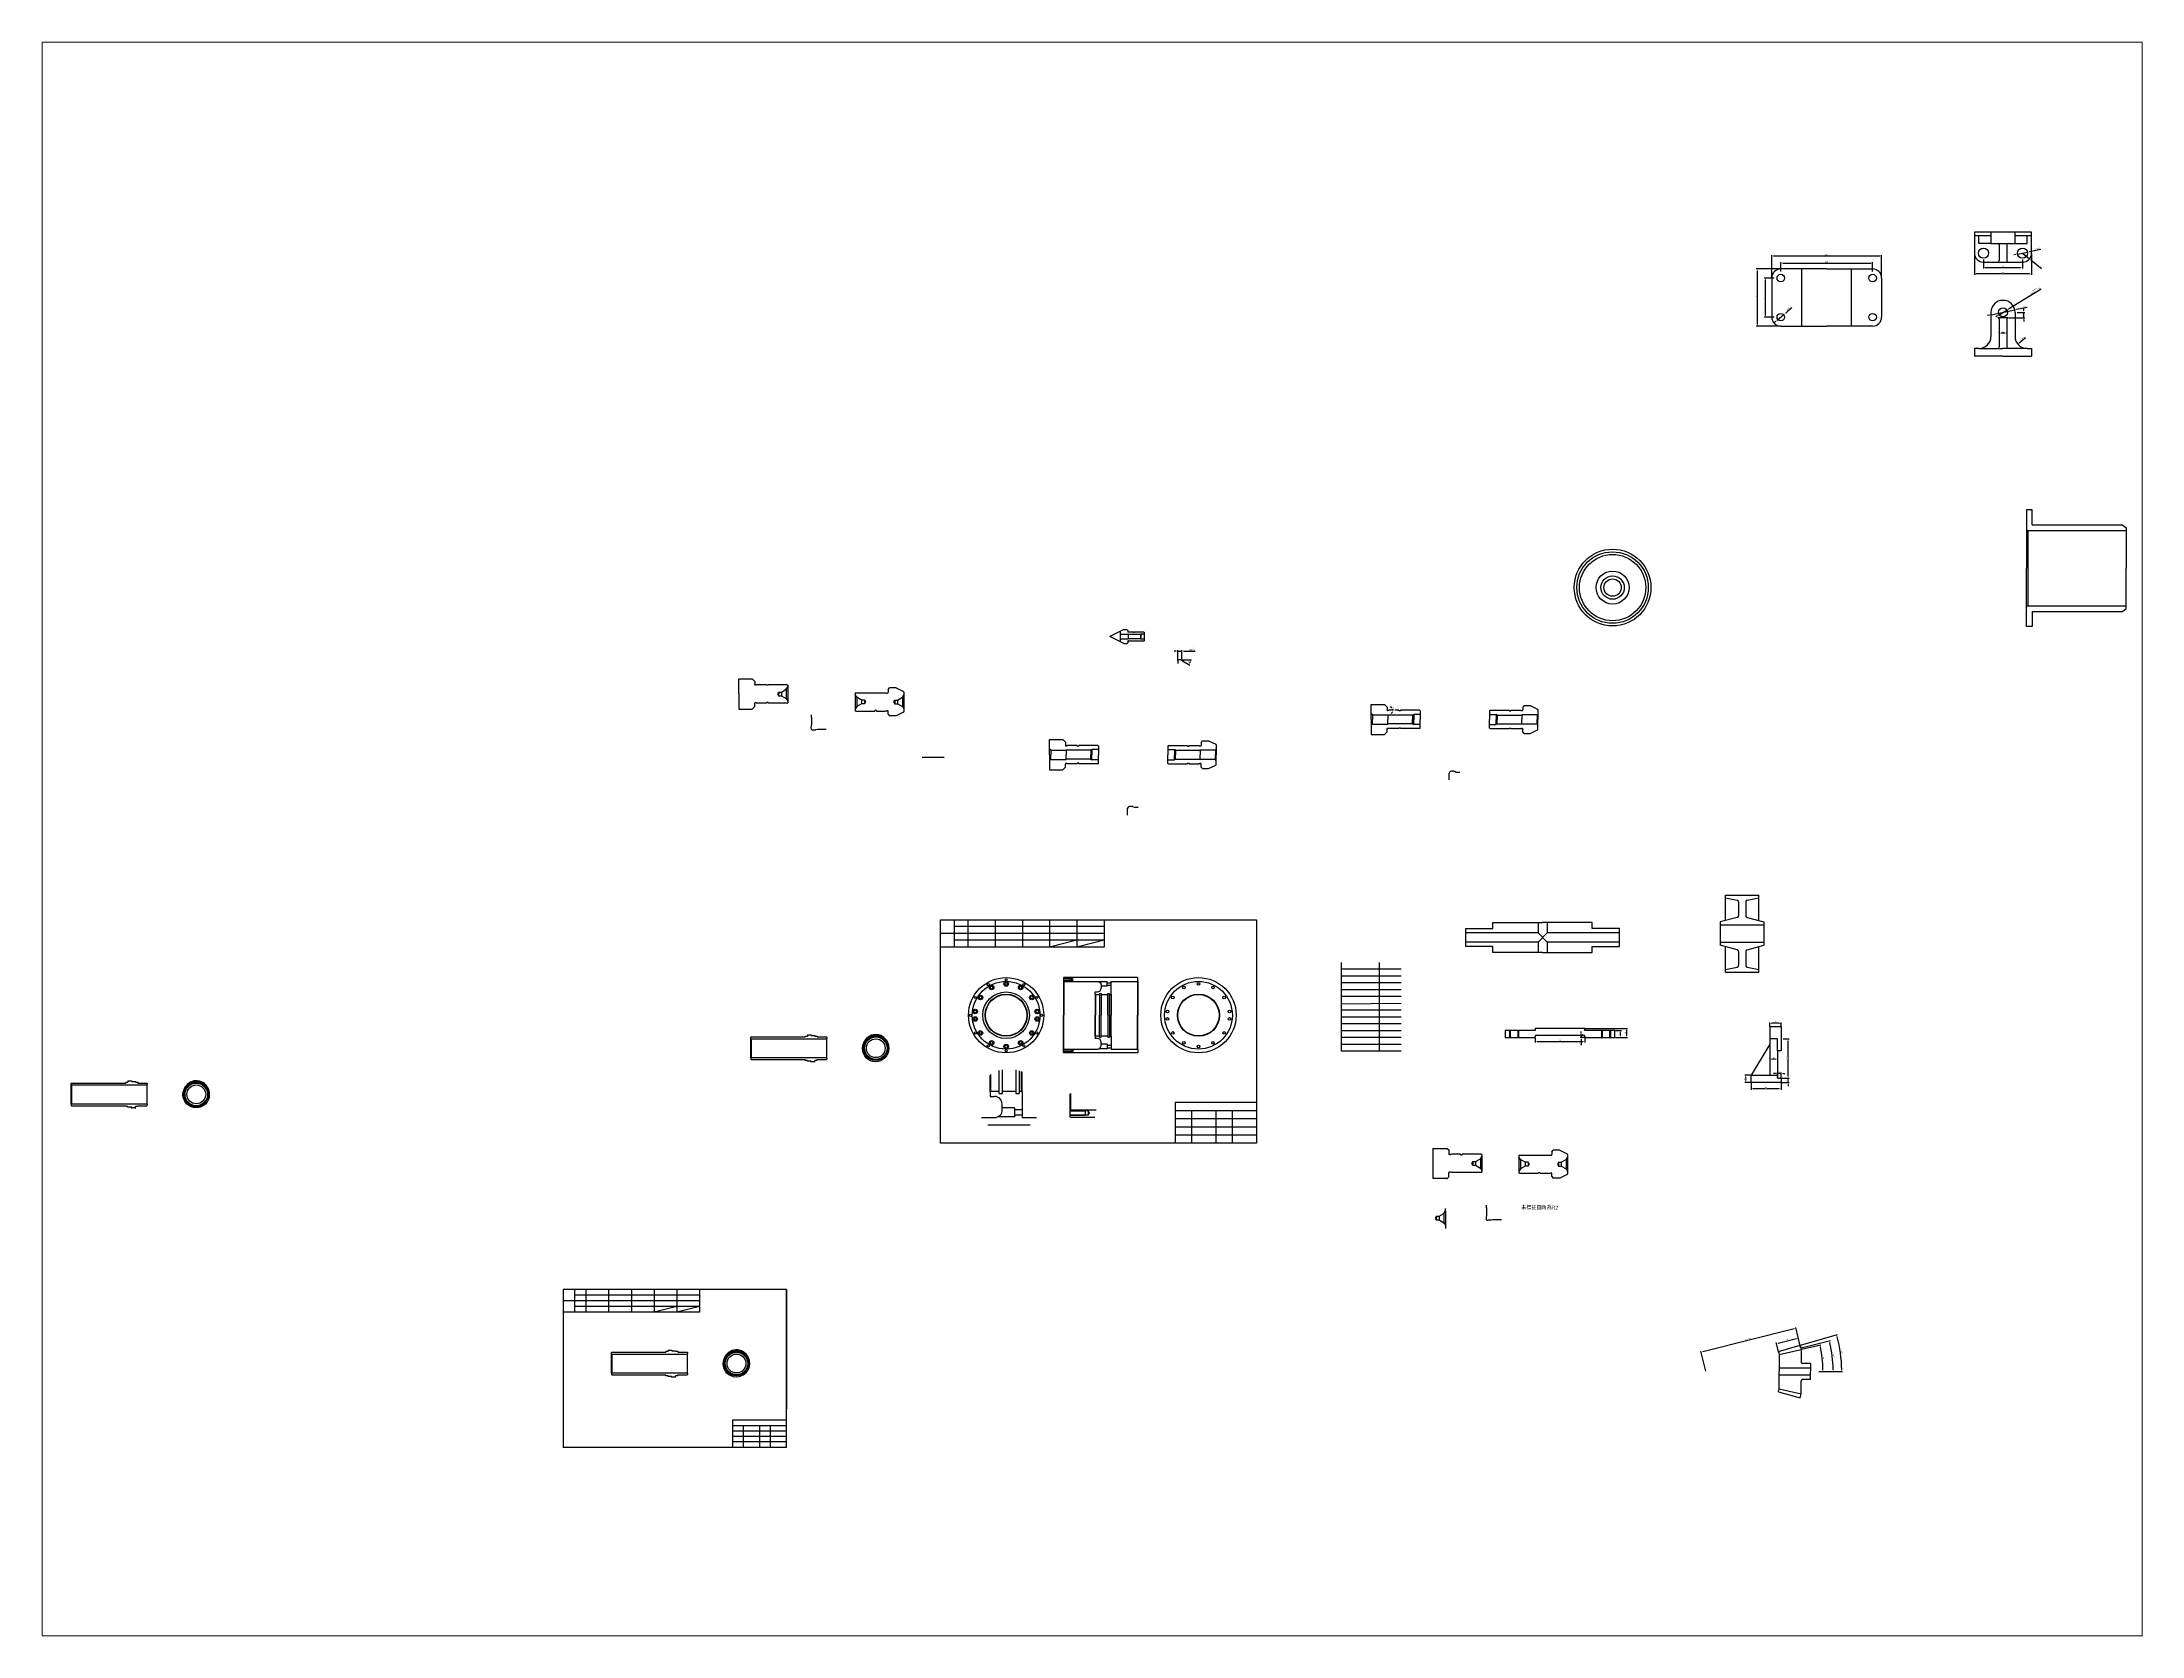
# Paper-space layout '配置1' of a CAD drawing. Header units: millimetres. Extents: x 26 to 231, y 20 to 176.
# The model-space entities are those that its viewports show. They can reach past a viewport. Long polylines and large blocks are cut down to what shows.
import ezdxf

# ---------------------------------------------------------------- set-up
doc = ezdxf.new("R2010")
doc.units = ezdxf.units.MM
doc.layers.add('文字', color=2, linetype='Continuous')
doc.styles.get("Standard").update_dxf_attribs({"font": 'isocp.shx', "height": 5, "bigfont": 'chineset.shx'})
doc.styles.add('可註解', font='arial.ttf')
doc.dimstyles.new('ISO-25', dxfattribs={"dimtxt": 1.5, "dimasz": 2.5, "dimexe": 1.25, "dimexo": 0.625, "dimgap": 1, "dimtad": 1, "dimdec": 3, "dimdsep": 46, "dimtxsty": '可註解', "dimcen": 2.5, "dimclrd": 3, "dimclre": 3, "dimclrt": 3, "dimadec": 1, "dimazin": 0, "dimtfac": 1, "dimtdec": 3, "dimtmove": 0, "dimatfit": 3, "dimfxl": 1, "dimtfill": 1, "dimtfillclr": 256, "dimarcsym": 0})

# ---------------------------------------------------------------- blocks, each defined once
blk = doc.blocks.new('*D2')
at = {"color": 3, "lineweight": -2, "transparency": 16777216}
for p, q in [((1407.3, 1077.2), (1407.3, 1077.8)), ((1414.8, 1076.5), (1409.8, 1076.5)), ((1417.3, 1077.2), (1417.3, 1077.8))]:
    blk.add_line(p, q, dxfattribs=at)
at = {"color": 3, "transparency": 16777216}
for points in [[(1409.8, 1077), (1409.8, 1076.1), (1407.3, 1076.5)], [(1414.8, 1077), (1414.8, 1076.1), (1417.3, 1076.5)]]:
    blk.add_solid(points, dxfattribs=at)
at = {"color": 3, "transparency": 16777216, "insert": (1412.3, 1078.3), "char_height": 1.5, "attachment_point": 5, "style": '可註解', "bg_fill": 3, "box_fill_scale": 1.1, "bg_fill_color": 256, "bg_fill_true_color": 13158600, "bg_fill_transparency": 0}
blk.add_mtext('10', dxfattribs=at)
blk = doc.blocks.new('*D3')
at = {"color": 3, "lineweight": -2, "transparency": 16777216}
for p, q in [((1463.2, 1134.9), (1419.6, 1108.4)), ((1405.1, 1099.6), (1402.9, 1098.3)), ((1407.2, 1100.9), (1417.5, 1107.1))]:
    blk.add_line(p, q, dxfattribs=at)
at = {"color": 3, "transparency": 16777216}
for points in [[(1404.9, 1100), (1405.3, 1099.3), (1407.2, 1100.9)], [(1419.4, 1108.8), (1419.8, 1108.1), (1417.5, 1107.1)]]:
    blk.add_solid(points, dxfattribs=at)
at = {"color": 3, "transparency": 16777216, "insert": (1454.8, 1133.3), "char_height": 1.5, "attachment_point": 5, "rotation": 31.2177, "style": '可註解', "bg_fill": 3, "box_fill_scale": 1.1, "bg_fill_color": 256, "bg_fill_true_color": 13158600, "bg_fill_transparency": 0}
blk.add_mtext('∅12\\S+0.015^  0;(H7)', dxfattribs=at)
blk = doc.blocks.new('*D4')
at = {"color": 3, "lineweight": -2, "transparency": 16777216}
for p, q in [((1420, 1097), (1441.2, 1097)), ((1431, 1104), (1441.2, 1104)), ((1439.9, 1106.5), (1439.9, 1109)), ((1439.9, 1097), (1439.9, 1104)), ((1439.9, 1094.5), (1439.9, 1092))]:
    blk.add_line(p, q, dxfattribs=at)
at = {"color": 3, "transparency": 16777216}
for points in [[(1439.5, 1106.5), (1440.3, 1106.5), (1439.9, 1104)], [(1439.5, 1094.5), (1440.3, 1094.5), (1439.9, 1097)]]:
    blk.add_solid(points, dxfattribs=at)
at = {"color": 3, "transparency": 16777216, "insert": (1438.2, 1100.5), "char_height": 1.5, "attachment_point": 5, "rotation": 90, "style": '可註解', "bg_fill": 3, "box_fill_scale": 1.1, "bg_fill_color": 256, "bg_fill_true_color": 13158600, "bg_fill_transparency": 0}
blk.add_mtext('7', dxfattribs=at)
blk = doc.blocks.new('*D5')
at = {"color": 3, "lineweight": -2, "transparency": 16777216}
for p, q in [((1429.3, 1180.9), (1426.8, 1180.4)), ((1462.6, 1187.8), (1447.4, 1184.6))]:
    blk.add_line(p, q, dxfattribs=at)
at = {"color": 3, "transparency": 16777216}
blk.add_solid([(1429.2, 1181.3), (1429.4, 1180.5), (1431.7, 1181.4)], dxfattribs=at)
at = {"color": 3, "transparency": 16777216, "insert": (1458.6, 1188.8), "char_height": 1.5, "attachment_point": 5, "rotation": 11.7715, "style": '可註解', "bg_fill": 3, "box_fill_scale": 1.1, "bg_fill_color": 256, "bg_fill_true_color": 13158600, "bg_fill_transparency": 0}
blk.add_mtext('∅13.5', dxfattribs=at)
at = {"color": 3, "lineweight": -2, "transparency": 16777216}
blk.add_line((1431.7, 1181.4), (1445, 1184.1), dxfattribs=at)
at = {"color": 3, "transparency": 16777216}
blk.add_solid([(1447.3, 1185.1), (1447.5, 1184.2), (1445, 1184.1)], dxfattribs=at)
blk = doc.blocks.new('*D6')
at = {"color": 3, "lineweight": -2, "transparency": 16777216}
for p, q in [((1117, 1158.3), (1117, 1170.9)), ((1119.5, 1169.6), (1236.5, 1169.6)), ((1239, 1158.3), (1239, 1170.9))]:
    blk.add_line(p, q, dxfattribs=at)
at = {"color": 3, "transparency": 16777216}
for points in [[(1119.5, 1170), (1119.5, 1169.2), (1117, 1169.6)], [(1236.5, 1170), (1236.5, 1169.2), (1239, 1169.6)]]:
    blk.add_solid(points, dxfattribs=at)
at = {"color": 3, "transparency": 16777216, "insert": (1178, 1171.4), "char_height": 1.5, "attachment_point": 5, "style": '可註解', "bg_fill": 3, "box_fill_scale": 1.1, "bg_fill_color": 256, "bg_fill_true_color": 13158600, "bg_fill_transparency": 0}
blk.add_mtext('122', dxfattribs=at)
blk = doc.blocks.new('*D7')
at = {"color": 3, "lineweight": -2, "transparency": 16777216}
for p, q in [((1105, 1150.3), (1105, 1180.2)), ((1107.5, 1179), (1248.5, 1179)), ((1251, 1150.3), (1251, 1180.2))]:
    blk.add_line(p, q, dxfattribs=at)
at = {"color": 3, "transparency": 16777216}
for points in [[(1107.5, 1179.4), (1107.5, 1178.6), (1105, 1179)], [(1248.5, 1179.4), (1248.5, 1178.6), (1251, 1179)]]:
    blk.add_solid(points, dxfattribs=at)
at = {"color": 3, "transparency": 16777216, "insert": (1178, 1180.7), "char_height": 1.5, "attachment_point": 5, "style": '可註解', "bg_fill": 3, "box_fill_scale": 1.1, "bg_fill_color": 256, "bg_fill_true_color": 13158600, "bg_fill_transparency": 0}
blk.add_mtext('146', dxfattribs=at)
blk = doc.blocks.new('*D8')
at = {"color": 3, "lineweight": -2, "transparency": 16777216}
for p, q in [((790.5, 140.1), (790.5, 133.8)), ((856.5, 140.1), (856.5, 133.8)), ((793, 135.1), (854, 135.1))]:
    blk.add_line(p, q, dxfattribs=at)
at = {"color": 3, "transparency": 16777216}
for points in [[(793, 135.5), (793, 134.7), (790.5, 135.1)], [(854, 135.5), (854, 134.7), (856.5, 135.1)]]:
    blk.add_solid(points, dxfattribs=at)
at = {"color": 3, "transparency": 16777216, "insert": (823.5, 136.9), "char_height": 1.5, "attachment_point": 5, "style": '可註解', "bg_fill": 3, "box_fill_scale": 1.1, "bg_fill_color": 256, "bg_fill_true_color": 13158600, "bg_fill_transparency": 0}
blk.add_mtext('66', dxfattribs=at)
blk = doc.blocks.new('*D9')
at = {"color": 3, "lineweight": -2, "transparency": 16777216}
for p, q in [((1108.4, 1149.7), (1095.1, 1149.7)), ((1096.4, 1147.2), (1096.4, 1100.2)), ((1108.4, 1097.7), (1095.1, 1097.7))]:
    blk.add_line(p, q, dxfattribs=at)
at = {"color": 3, "transparency": 16777216}
for points in [[(1096, 1147.2), (1096.8, 1147.2), (1096.4, 1149.7)], [(1096, 1100.2), (1096.8, 1100.2), (1096.4, 1097.7)]]:
    blk.add_solid(points, dxfattribs=at)
at = {"color": 3, "transparency": 16777216, "insert": (1094.6, 1123.7), "char_height": 1.5, "attachment_point": 5, "rotation": 90, "style": '可註解', "bg_fill": 3, "box_fill_scale": 1.1, "bg_fill_color": 256, "bg_fill_true_color": 13158600, "bg_fill_transparency": 0}
blk.add_mtext('52', dxfattribs=at)
blk = doc.blocks.new('*D10')
at = {"color": 3, "lineweight": -2, "transparency": 16777216}
for p, q in [((1116.4, 1161.7), (1084.4, 1161.7)), ((1085.7, 1159.2), (1085.7, 1088.2)), ((1116.4, 1085.7), (1084.4, 1085.7))]:
    blk.add_line(p, q, dxfattribs=at)
at = {"color": 3, "transparency": 16777216}
for points in [[(1085.3, 1159.2), (1086.1, 1159.2), (1085.7, 1161.7)], [(1085.3, 1088.2), (1086.1, 1088.2), (1085.7, 1085.7)]]:
    blk.add_solid(points, dxfattribs=at)
at = {"color": 3, "transparency": 16777216, "insert": (1083.9, 1123.7), "char_height": 1.5, "attachment_point": 5, "rotation": 90, "style": '可註解', "bg_fill": 3, "box_fill_scale": 1.1, "bg_fill_color": 256, "bg_fill_true_color": 13158600, "bg_fill_transparency": 0}
blk.add_mtext('76', dxfattribs=at)
blk = doc.blocks.new('*D11')
at = {"color": 3, "lineweight": -2, "transparency": 16777216}
for p, q in [((1110.5, 1092.2), (1108.6, 1090.6)), ((1131.8, 1110.3), (1123.5, 1103.2))]:
    blk.add_line(p, q, dxfattribs=at)
at = {"color": 3, "transparency": 16777216, "insert": (1127.4, 1108.9), "char_height": 1.5, "attachment_point": 5, "rotation": 40.4161, "style": '可註解', "bg_fill": 3, "box_fill_scale": 1.1, "bg_fill_color": 256, "bg_fill_true_color": 13158600, "bg_fill_transparency": 0}
blk.add_mtext('M12X4', dxfattribs=at)
at = {"color": 3, "lineweight": -2, "transparency": 16777216}
blk.add_line((1112.4, 1093.8), (1121.6, 1101.6), dxfattribs=at)
at = {"color": 3, "transparency": 16777216}
for points in [[(1110.3, 1092.5), (1110.8, 1091.9), (1112.4, 1093.8)], [(1123.2, 1103.5), (1123.8, 1102.9), (1121.6, 1101.6)]]:
    blk.add_solid(points, dxfattribs=at)
blk = doc.blocks.new('*D12')
at = {"color": 3, "lineweight": -2, "transparency": 16777216}
for p, q in [((1102.5, 155.3), (1102.5, 160.6)), ((1115, 159.4), (1105, 159.4)), ((1117.5, 155.3), (1117.5, 160.6))]:
    blk.add_line(p, q, dxfattribs=at)
at = {"color": 3, "transparency": 16777216}
for points in [[(1105, 159.8), (1105, 158.9), (1102.5, 159.4)], [(1115, 159.8), (1115, 158.9), (1117.5, 159.4)]]:
    blk.add_solid(points, dxfattribs=at)
at = {"color": 3, "transparency": 16777216, "insert": (1110, 161.1), "char_height": 1.5, "attachment_point": 5, "style": '可註解', "bg_fill": 3, "box_fill_scale": 1.1, "bg_fill_color": 256, "bg_fill_true_color": 13158600, "bg_fill_transparency": 0}
blk.add_mtext('15', dxfattribs=at)
blk = doc.blocks.new('*D13')
at = {"color": 3, "lineweight": -2, "transparency": 16777216}
for p, q in [((1120.1, 138.7), (1128.1, 138.7)), ((1126.9, 89.2), (1126.9, 136.2)), ((1118.1, 86.7), (1128.1, 86.7))]:
    blk.add_line(p, q, dxfattribs=at)
at = {"color": 3, "transparency": 16777216}
for points in [[(1126.4, 136.2), (1127.3, 136.2), (1126.9, 138.7)], [(1126.4, 89.2), (1127.3, 89.2), (1126.9, 86.7)]]:
    blk.add_solid(points, dxfattribs=at)
at = {"color": 3, "transparency": 16777216, "insert": (1125.1, 112.7), "char_height": 1.5, "attachment_point": 5, "rotation": 90, "style": '可註解', "bg_fill": 3, "box_fill_scale": 1.1, "bg_fill_color": 256, "bg_fill_true_color": 13158600, "bg_fill_transparency": 0}
blk.add_mtext('52', dxfattribs=at)
blk = doc.blocks.new('*D14')
at = {"color": 3, "lineweight": -2, "transparency": 16777216}
for p, q in [((1118.1, 86.7), (1128.1, 86.7)), ((1126.9, 89.2), (1126.9, 91.7)), ((1126.9, 80.7), (1126.9, 86.7)), ((1118.1, 80.7), (1128.1, 80.7)), ((1126.9, 78.2), (1126.9, 75.7))]:
    blk.add_line(p, q, dxfattribs=at)
at = {"color": 3, "transparency": 16777216}
for points in [[(1126.4, 89.2), (1127.3, 89.2), (1126.9, 86.7)], [(1126.4, 78.2), (1127.3, 78.2), (1126.9, 80.7)]]:
    blk.add_solid(points, dxfattribs=at)
at = {"color": 3, "transparency": 16777216, "insert": (1125.1, 83.7), "char_height": 1.5, "attachment_point": 5, "rotation": 90, "style": '可註解', "bg_fill": 3, "box_fill_scale": 1.1, "bg_fill_color": 256, "bg_fill_true_color": 13158600, "bg_fill_transparency": 0}
blk.add_mtext('6', dxfattribs=at)
blk = doc.blocks.new('*D15')
at = {"color": 3, "lineweight": -2, "transparency": 16777216}
for p, q in [((1077.5, 80.1), (1077.5, 71)), ((1115, 72.3), (1080, 72.3)), ((1117.5, 80.1), (1117.5, 71))]:
    blk.add_line(p, q, dxfattribs=at)
at = {"color": 3, "transparency": 16777216}
for points in [[(1080, 72.7), (1080, 71.9), (1077.5, 72.3)], [(1115, 72.7), (1115, 71.9), (1117.5, 72.3)]]:
    blk.add_solid(points, dxfattribs=at)
at = {"color": 3, "transparency": 16777216, "insert": (1097.5, 74), "char_height": 1.5, "attachment_point": 5, "style": '可註解', "bg_fill": 3, "box_fill_scale": 1.1, "bg_fill_color": 256, "bg_fill_true_color": 13158600, "bg_fill_transparency": 0}
blk.add_mtext('40', dxfattribs=at)
blk = doc.blocks.new('*D16')
at = {"color": 3, "lineweight": -2, "transparency": 16777216}
for p, q in [((1386.3, 1174.1), (1386.3, 1162.2)), ((1438.3, 1174.1), (1438.3, 1162.2)), ((1435.8, 1163.4), (1388.8, 1163.4))]:
    blk.add_line(p, q, dxfattribs=at)
at = {"color": 3, "transparency": 16777216}
for points in [[(1388.8, 1163.8), (1388.8, 1163), (1386.3, 1163.4)], [(1435.8, 1163.8), (1435.8, 1163), (1438.3, 1163.4)]]:
    blk.add_solid(points, dxfattribs=at)
at = {"color": 3, "transparency": 16777216, "insert": (1412.3, 1165.2), "char_height": 1.5, "attachment_point": 5, "style": '可註解', "bg_fill": 3, "box_fill_scale": 1.1, "bg_fill_color": 256, "bg_fill_true_color": 13158600, "bg_fill_transparency": 0}
blk.add_mtext('52', dxfattribs=at)
blk = doc.blocks.new('*D17')
at = {"color": 3, "lineweight": -2, "transparency": 16777216}
for p, q in [((1374.3, 1182.1), (1374.3, 1153.8)), ((1450.3, 1182.1), (1450.3, 1153.8)), ((1447.8, 1155.1), (1376.8, 1155.1))]:
    blk.add_line(p, q, dxfattribs=at)
at = {"color": 3, "transparency": 16777216}
for points in [[(1376.8, 1155.5), (1376.8, 1154.6), (1374.3, 1155.1)], [(1447.8, 1155.5), (1447.8, 1154.6), (1450.3, 1155.1)]]:
    blk.add_solid(points, dxfattribs=at)
at = {"color": 3, "transparency": 16777216, "insert": (1412.3, 1156.8), "char_height": 1.5, "attachment_point": 5, "style": '可註解', "bg_fill": 3, "box_fill_scale": 1.1, "bg_fill_color": 256, "bg_fill_true_color": 13158600, "bg_fill_transparency": 0}
blk.add_mtext('76', dxfattribs=at)
blk = doc.blocks.new('*D18')
at = {"color": 3, "lineweight": -2, "transparency": 16777216}
for p, q in [((853.8, 143.7), (850.3, 143.7)), ((855.8, 140.7), (850.3, 140.7)), ((851.6, 146.2), (851.6, 148.7)), ((851.6, 143.7), (851.6, 140.7)), ((851.6, 138.2), (851.6, 130.3))]:
    blk.add_line(p, q, dxfattribs=at)
at = {"color": 3, "transparency": 16777216}
for points in [[(851.1, 146.2), (852, 146.2), (851.6, 143.7)], [(851.1, 138.2), (852, 138.2), (851.6, 140.7)]]:
    blk.add_solid(points, dxfattribs=at)
at = {"color": 3, "transparency": 16777216, "insert": (849.8, 131.8), "char_height": 1.5, "attachment_point": 5, "rotation": 90, "style": '可註解', "bg_fill": 3, "box_fill_scale": 1.1, "bg_fill_color": 256, "bg_fill_true_color": 13158600, "bg_fill_transparency": 0}
blk.add_mtext('3', dxfattribs=at)
blk = doc.blocks.new('*D19')
at = {"color": 3, "lineweight": -2, "transparency": 16777216}
for p, q in [((897.1, 149.7), (905.4, 149.7)), ((897.1, 140.7), (905.4, 140.7)), ((904.1, 143.2), (904.1, 147.2))]:
    blk.add_line(p, q, dxfattribs=at)
at = {"color": 3, "transparency": 16777216}
for points in [[(903.7, 147.2), (904.6, 147.2), (904.1, 149.7)], [(903.7, 143.2), (904.6, 143.2), (904.1, 140.7)]]:
    blk.add_solid(points, dxfattribs=at)
at = {"color": 3, "transparency": 16777216, "insert": (902.4, 145.2), "char_height": 1.5, "attachment_point": 5, "rotation": 90, "style": '可註解', "bg_fill": 3, "box_fill_scale": 1.1, "bg_fill_color": 256, "bg_fill_true_color": 13158600, "bg_fill_transparency": 0}
blk.add_mtext('9', dxfattribs=at)
blk = doc.blocks.new('*D20')
at = {"color": 3, "lineweight": -2, "transparency": 16777216}
for p, q in [((857.1, 152.7), (913.4, 152.7)), ((897.1, 140.7), (913.4, 140.7)), ((912.1, 150.2), (912.1, 143.2))]:
    blk.add_line(p, q, dxfattribs=at)
at = {"color": 3, "transparency": 16777216}
for points in [[(911.7, 150.2), (912.5, 150.2), (912.1, 152.7)], [(911.7, 143.2), (912.5, 143.2), (912.1, 140.7)]]:
    blk.add_solid(points, dxfattribs=at)
at = {"color": 3, "transparency": 16777216, "insert": (910.3, 146.7), "char_height": 1.5, "attachment_point": 5, "rotation": 90, "style": '可註解', "bg_fill": 3, "box_fill_scale": 1.1, "bg_fill_color": 256, "bg_fill_true_color": 13158600, "bg_fill_transparency": 0}
blk.add_mtext('12', dxfattribs=at)
blk = doc.blocks.new('*D21')
at = {"color": 3, "lineweight": -2, "transparency": 16777216}
blk.add_line((1463.6, 1161.9), (1449.5, 1173.5), dxfattribs=at)
at = {"color": 3, "transparency": 16777216, "insert": (1462.6, 1165), "char_height": 1.5, "attachment_point": 5, "rotation": 320.4051, "style": '可註解', "bg_fill": 3, "box_fill_scale": 1.1, "bg_fill_color": 256, "bg_fill_true_color": 13158600, "bg_fill_transparency": 0}
blk.add_mtext('R12', dxfattribs=at)
at = {"color": 3, "lineweight": -2, "transparency": 16777216}
blk.add_line((1438.3, 1182.8), (1447.6, 1175.1), dxfattribs=at)
at = {"color": 3, "transparency": 16777216}
blk.add_solid([(1449.8, 1173.8), (1449.3, 1173.2), (1447.6, 1175.1)], dxfattribs=at)
blk = doc.blocks.new('*D22')
at = {"color": 3, "lineweight": -2, "transparency": 16777216}
for p, q in [((1394.2, 1100.4), (1391.8, 1099.9)), ((1444.3, 1110.5), (1430.5, 1107.7))]:
    blk.add_line(p, q, dxfattribs=at)
at = {"color": 3, "transparency": 16777216}
blk.add_solid([(1394.1, 1100.8), (1394.3, 1100), (1396.7, 1100.9)], dxfattribs=at)
at = {"color": 3, "transparency": 16777216, "insert": (1441.2, 1111.6), "char_height": 1.5, "attachment_point": 5, "rotation": 11.3563, "style": '可註解', "bg_fill": 3, "box_fill_scale": 1.1, "bg_fill_color": 256, "bg_fill_true_color": 13158600, "bg_fill_transparency": 0}
blk.add_mtext('∅32', dxfattribs=at)
at = {"color": 3, "lineweight": -2, "transparency": 16777216}
blk.add_line((1396.7, 1100.9), (1428, 1107.2), dxfattribs=at)
at = {"color": 3, "transparency": 16777216}
blk.add_solid([(1430.4, 1108.1), (1430.6, 1107.3), (1428, 1107.2)], dxfattribs=at)
blk = doc.blocks.new('*D23')
at = {"color": 3, "lineweight": -2, "transparency": 16777216}
for p, q in [((1102.5, 112.2), (1102.5, 112.8)), ((1112.5, 112.2), (1112.5, 112.8)), ((1110, 111.6), (1105, 111.6))]:
    blk.add_line(p, q, dxfattribs=at)
at = {"color": 3, "transparency": 16777216}
for points in [[(1105, 112), (1105, 111.1), (1102.5, 111.6)], [(1110, 112), (1110, 111.1), (1112.5, 111.6)]]:
    blk.add_solid(points, dxfattribs=at)
at = {"color": 3, "transparency": 16777216, "insert": (1107.5, 113.3), "char_height": 1.5, "attachment_point": 5, "style": '可註解', "bg_fill": 3, "box_fill_scale": 1.1, "bg_fill_color": 256, "bg_fill_true_color": 13158600, "bg_fill_transparency": 0}
blk.add_mtext('10', dxfattribs=at)
blk = doc.blocks.new('*D24')
at = {"color": 3, "lineweight": -2, "transparency": 16777216}
blk.add_line((1442.3, 1070.3), (1434, 1063.3), dxfattribs=at)
at = {"color": 3, "transparency": 16777216, "insert": (1439, 1069.9), "char_height": 1.5, "attachment_point": 5, "rotation": 40.1829, "style": '可註解', "bg_fill": 3, "box_fill_scale": 1.1, "bg_fill_color": 256, "bg_fill_true_color": 13158600, "bg_fill_transparency": 0}
blk.add_mtext('R16', dxfattribs=at)
at = {"color": 3, "transparency": 16777216}
blk.add_solid([(1433.8, 1063.6), (1434.3, 1063), (1432.1, 1061.7)], dxfattribs=at)
blk = doc.blocks.new('*D25')
at = {"color": 3, "lineweight": -2, "transparency": 16777216}
for p, q in [((1110, 92.9), (1107.5, 92.9)), ((1112.5, 87.3), (1112.5, 94.2)), ((1117.5, 92.9), (1112.5, 92.9)), ((1117.5, 87.3), (1117.5, 94.2)), ((1120, 92.9), (1122.5, 92.9))]:
    blk.add_line(p, q, dxfattribs=at)
at = {"color": 3, "transparency": 16777216}
for points in [[(1110, 93.3), (1110, 92.5), (1112.5, 92.9)], [(1120, 93.3), (1120, 92.5), (1117.5, 92.9)]]:
    blk.add_solid(points, dxfattribs=at)
at = {"color": 3, "transparency": 16777216, "insert": (1115, 94.7), "char_height": 1.5, "attachment_point": 5, "style": '可註解', "bg_fill": 3, "box_fill_scale": 1.1, "bg_fill_color": 256, "bg_fill_true_color": 13158600, "bg_fill_transparency": 0}
blk.add_mtext('5', dxfattribs=at)
blk = doc.blocks.new('*D26')
at = {"color": 3, "lineweight": -2, "transparency": 16777216}
for p, q in [((1076.8, 90.7), (1069.4, 90.7)), ((1070.6, 83.2), (1070.6, 88.2)), ((1076.8, 80.7), (1069.4, 80.7))]:
    blk.add_line(p, q, dxfattribs=at)
at = {"color": 3, "transparency": 16777216}
for points in [[(1070.2, 88.2), (1071, 88.2), (1070.6, 90.7)], [(1070.2, 83.2), (1071, 83.2), (1070.6, 80.7)]]:
    blk.add_solid(points, dxfattribs=at)
at = {"color": 3, "transparency": 16777216, "insert": (1068.9, 85.7), "char_height": 1.5, "attachment_point": 5, "rotation": 90, "style": '可註解', "bg_fill": 3, "box_fill_scale": 1.1, "bg_fill_color": 256, "bg_fill_true_color": 13158600, "bg_fill_transparency": 0}
blk.add_mtext('10', dxfattribs=at)
blk = doc.blocks.new('*D64')
at = {"color": 3, "lineweight": -2, "transparency": 16777216}
for p, q in [((320, 642.5), (333.5, 642.5)), ((321.6, 641.2), (331.6, 635.4))]:
    blk.add_line(p, q, dxfattribs=at)
blk.add_arc((319.3, 642.5), 12.9, 341.1375, 348.8625, dxfattribs=at)
at = {"color": 3, "transparency": 16777216}
for points in [[(331.6, 640.1), (332.4, 640), (332.2, 642.5)], [(331.9, 638.2), (331.1, 638.5), (330.5, 636.1)]]:
    blk.add_solid(points, dxfattribs=at)
at = {"color": 3, "transparency": 16777216, "insert": (330.1, 639.6), "char_height": 1.5, "attachment_point": 5, "rotation": 74.8383, "style": '可註解', "bg_fill": 3, "box_fill_scale": 1.1, "bg_fill_color": 256, "bg_fill_true_color": 13158600, "bg_fill_transparency": 0}
blk.add_mtext('30%%D', dxfattribs=at)
blk = doc.blocks.new('*D65')
at = {"color": 3, "lineweight": -2, "transparency": 16777216}
for p, q in [((313.1, 654.1), (310.6, 654.1)), ((315.6, 641.7), (315.6, 655.3)), ((315.6, 654.1), (321, 654.1)), ((321, 642.2), (321, 655.3)), ((323.5, 654.1), (338.8, 654.1))]:
    blk.add_line(p, q, dxfattribs=at)
at = {"color": 3, "transparency": 16777216}
for points in [[(313.1, 654.5), (313.1, 653.7), (315.6, 654.1)], [(323.5, 654.5), (323.5, 653.7), (321, 654.1)]]:
    blk.add_solid(points, dxfattribs=at)
at = {"color": 3, "transparency": 16777216, "insert": (334.2, 657.1), "char_height": 1.5, "attachment_point": 5, "style": '可註解', "bg_fill": 3, "box_fill_scale": 1.1, "bg_fill_color": 256, "bg_fill_true_color": 13158600, "bg_fill_transparency": 0}
blk.add_mtext('     0\\P1.53-0.2', dxfattribs=at)
blk = doc.blocks.new('*D128')
at = {"color": 3, "lineweight": -2, "transparency": 16777216}
blk.add_line((598.7, 576), (602.3, 576.9), dxfattribs=at)
for start, end in [(43.4299, 71.8597), (303.1403, 331.5701), (0, 15)]:
    blk.add_arc((596.2, 575.3), 5.09, start, end, dxfattribs=at)
at = {"color": 3, "transparency": 16777216}
for points in [[(600.2, 579), (599.5, 578.6), (601.1, 576.6)], [(600.2, 573), (601, 572.8), (601.3, 575.3)]]:
    blk.add_solid(points, dxfattribs=at)
at = {"color": 3, "transparency": 16777216, "insert": (602.8, 577.1), "char_height": 1.5, "attachment_point": 5, "rotation": 285, "style": '可註解', "bg_fill": 3, "box_fill_scale": 1.1, "bg_fill_color": 256, "bg_fill_true_color": 13158600, "bg_fill_transparency": 0}
blk.add_mtext('15.0°', dxfattribs=at)
blk = doc.blocks.new('*D143')
at = {"color": 3, "lineweight": -2, "transparency": 16777216}
for p, q in [((1143.2, -268.1), (1192.3, -254.2)), ((1167.6, -303.4), (1199.2, -303.4))]:
    blk.add_line(p, q, dxfattribs=at)
blk.add_arc((1019.6, -303.4), 178.4, 0.8031, 15.0899, dxfattribs=at)
at = {"color": 3, "transparency": 16777216}
for points in [[(1191.4, -257), (1192.2, -256.8), (1191.1, -254.5)], [(1198.3, -300.9), (1197.5, -300.9), (1197.9, -303.4)]]:
    blk.add_solid(points, dxfattribs=at)
at = {"color": 3, "transparency": 16777216, "insert": (1198, -278.5), "char_height": 1.5, "attachment_point": 5, "rotation": 277.9465, "style": '可註解', "bg_fill": 3, "box_fill_scale": 1.1, "bg_fill_color": 256, "bg_fill_true_color": 13158600, "bg_fill_transparency": 0}
blk.add_mtext('15.9°', dxfattribs=at)
blk = doc.blocks.new('*D144')
at = {"color": 3, "lineweight": -2, "transparency": 16777216}
for p, q in [((1144.1, -271.7), (1182.9, -262)), ((1167.6, -303.4), (1188, -303.4))]:
    blk.add_line(p, q, dxfattribs=at)
blk.add_arc((1017.5, -303.4), 169.2, 0.8465, 13.1898, dxfattribs=at)
at = {"color": 3, "transparency": 16777216}
for points in [[(1181.9, -264.8), (1182.7, -264.6), (1181.7, -262.3)], [(1187.1, -300.9), (1186.3, -300.9), (1186.7, -303.4)]]:
    blk.add_solid(points, dxfattribs=at)
at = {"color": 3, "transparency": 16777216, "insert": (1187.2, -282.5), "char_height": 1.5, "attachment_point": 5, "rotation": 277.0181, "style": '可註解', "bg_fill": 3, "box_fill_scale": 1.1, "bg_fill_color": 256, "bg_fill_true_color": 13158600, "bg_fill_transparency": 0}
blk.add_mtext('14.0°', dxfattribs=at)
blk = doc.blocks.new('*D145')
at = {"color": 3, "lineweight": -2, "transparency": 16777216}
for p, q in [((1144.6, -273.7), (1170.3, -267.7)), ((1167.6, -303.4), (1174.4, -303.4))]:
    blk.add_line(p, q, dxfattribs=at)
blk.add_arc((1017.5, -303.4), 155.6, 0.9204, 12.2256, dxfattribs=at)
at = {"color": 3, "transparency": 16777216}
for points in [[(1169.2, -270.5), (1170, -270.3), (1169.1, -268)], [(1173.5, -300.9), (1172.7, -300.9), (1173.1, -303.4)]]:
    blk.add_solid(points, dxfattribs=at)
at = {"color": 3, "transparency": 16777216, "insert": (1173.9, -285.3), "char_height": 1.5, "attachment_point": 5, "rotation": 276.573, "style": '可註解', "bg_fill": 3, "box_fill_scale": 1.1, "bg_fill_color": 256, "bg_fill_true_color": 13158600, "bg_fill_transparency": 0}
blk.add_mtext('13.1°', dxfattribs=at)
blk = doc.blocks.new('*D146')
at = {"color": 3, "lineweight": -2, "transparency": 16777216}
for p, q in [((1114.3, -278.5), (1110.8, -264.9)), ((1113.6, -265.5), (1137.8, -259.4)), ((1143.4, -271.3), (1139.9, -257.6))]:
    blk.add_line(p, q, dxfattribs=at)
at = {"color": 3, "transparency": 16777216}
for points in [[(1113.5, -265.1), (1113.7, -265.9), (1111.1, -266.1)], [(1137.7, -259), (1137.9, -259.8), (1140.2, -258.8)]]:
    blk.add_solid(points, dxfattribs=at)
at = {"color": 3, "transparency": 16777216, "insert": (1125.3, -260.7), "char_height": 1.5, "attachment_point": 5, "rotation": 14.0362, "style": '可註解', "bg_fill": 3, "box_fill_scale": 1.1, "bg_fill_color": 256, "bg_fill_true_color": 13158600, "bg_fill_transparency": 0}
blk.add_mtext('30', dxfattribs=at)
blk = doc.blocks.new('*D147')
at = {"color": 3, "lineweight": -2, "transparency": 16777216}
for p, q in [((1134.7, -246.7), (1013.5, -277)), ((1143.4, -271.3), (1136.8, -244.9)), ((1017.4, -302.8), (1010.8, -276.4))]:
    blk.add_line(p, q, dxfattribs=at)
at = {"color": 3, "transparency": 16777216}
for points in [[(1134.6, -246.3), (1134.8, -247.1), (1137.1, -246.1)], [(1013.4, -276.6), (1013.6, -277.4), (1011.1, -277.6)]]:
    blk.add_solid(points, dxfattribs=at)
at = {"color": 3, "transparency": 16777216, "insert": (1073.7, -260.2), "char_height": 1.5, "attachment_point": 5, "rotation": 14.0362, "style": '可註解', "bg_fill": 3, "box_fill_scale": 1.1, "bg_fill_color": 256, "bg_fill_true_color": 13158600, "bg_fill_transparency": 0}
blk.add_mtext('129.878', dxfattribs=at)

msp = doc.modelspace()

# ---------------------------------------------------------------- linework, layer by layer
for p, q in [((1396.3453, 1210.7566), (1374.3453, 1210.7566)), ((1374.3453, 1210.7566), (1374.3453, 1182.7566)), ((1396.3453, 1205.7566), (1374.3453, 1205.7566)), ((1380.3453, 1195.7566), (1380.3453, 1205.7566)), ((1430.3453, 1210.7566), (1396.3453, 1210.7566)), ((1396.3453, 1210.7566), (1396.3453, 1195.7566)), ((1428.3453, 1195.7566), (1428.3453, 1210.7566)), ((1450.3453, 1205.7566), (1428.3453, 1205.7566)), ((1450.3453, 1210.7566), (1430.3453, 1210.7566)), ((1444.3453, 1195.7566), (1444.3453, 1205.7566)), ((1450.3453, 1182.7566), (1450.3453, 1210.7566)), ((1396.3453, 1195.7566), (1380.3453, 1195.7566)), ((1396.3453, 1195.7566), (1428.3453, 1195.7566)), ((1407.3453, 1193.7566), (1407.3453, 1172.7566)), ((1417.3453, 1193.7566), (1417.3453, 1172.7566)), ((1428.3453, 1195.7566), (1444.3453, 1195.7566)), ((1105.0085, 1149.7062), (1105.0085, 1097.7062)), ((1178.0085, 1161.7062), (1117.0085, 1161.7062)), ((1145.0085, 1085.7062), (1145.0085, 1161.7062)), ((1178.0085, 1161.7062), (1239.0085, 1161.7062)), ((1211.0085, 1085.7062), (1211.0085, 1161.7062)), ((1251.0085, 1149.7062), (1251.0085, 1097.7062)), ((1386.3453, 1170.7566), (1438.3453, 1170.7566)), ((1396.3453, 1104.0396), (1396.3453, 1072.0396)), ((1407.3453, 1095.0396), (1407.3453, 1058.0396)), ((1417.3453, 1095.0396), (1417.3453, 1058.0396)), ((1428.3453, 1104.0396), (1428.3453, 1072.0396)), ((1117.0085, 1085.7062), (1178.0085, 1085.7062)), ((1239.0085, 1085.7062), (1178.0085, 1085.7062)), ((1380.3453, 1056.0396), (1374.3453, 1056.0396)), ((1374.3453, 1056.0396), (1374.3453, 1046.0396)), ((1412.3453, 1046.0396), (1374.3453, 1046.0396)), ((1380.3453, 1056.0396), (1412.3453, 1056.0396)), ((1444.3453, 1056.0396), (1412.3453, 1056.0396)), ((1412.3453, 1046.0396), (1450.3453, 1046.0396)), ((1444.3453, 1056.0396), (1450.3453, 1056.0396)), ((1450.3453, 1056.0396), (1450.3453, 1046.0396)), ((893.4333, 738.3726), (893.4333, 738.3726)), ((243.8729, 682.511), (225.1531, 673.261)), ((243.8729, 664.011), (225.1531, 673.261)), ((238.7629, 679.986), (238.7629, 666.536)), ((238.7629, 676.361), (249.3929, 676.361)), ((238.7629, 670.161), (249.3929, 670.161)), ((243.8729, 682.511), (247.8929, 682.511)), ((248.8929, 681.511), (247.8929, 682.511)), ((248.8929, 681.511), (248.8929, 679.461)), ((249.8394, 679.061), (249.2929, 679.061)), ((249.8394, 679.061), (249.2929, 679.061)), ((249.3929, 676.361), (249.3929, 670.161)), ((265.8029, 676.211), (249.3929, 676.211)), ((265.8029, 670.311), (249.3929, 670.311)), ((250.4229, 679.336), (250.0394, 679.1146)), ((250.4229, 679.336), (250.0394, 679.1146)), ((256.7929, 679.336), (250.4229, 679.336)), ((256.7929, 679.336), (256.7929, 679.011)), ((256.7929, 679.011), (257.8929, 679.011)), ((270.4629, 679.336), (257.8929, 679.336)), ((257.8929, 679.336), (257.8929, 679.011)), ((266.5829, 676.661), (265.8029, 676.2107)), ((265.8029, 676.211), (265.8029, 670.311)), ((266.5829, 669.861), (265.8029, 670.311)), ((270.8929, 676.661), (266.5829, 676.661)), ((266.5829, 676.661), (266.5829, 669.861)), ((270.4629, 679.336), (270.8929, 679.0877)), ((270.8929, 679.0877), (270.8929, 667.4342)), ((243.8729, 664.011), (247.8929, 664.011)), ((247.8929, 664.011), (248.8929, 665.011)), ((248.9129, 667.186), (248.8929, 667.186)), ((248.8929, 667.061), (248.8929, 665.011)), ((249.8394, 667.461), (249.2929, 667.461)), ((249.8394, 667.461), (249.2929, 667.461)), ((250.4229, 667.186), (250.0394, 667.4074)), ((250.4229, 667.186), (250.0394, 667.4074)), ((256.7929, 667.186), (250.4229, 667.186)), ((256.7929, 667.511), (257.8929, 667.511)), ((256.7929, 667.511), (256.7929, 667.186)), ((257.8929, 667.511), (257.8929, 667.186)), ((270.4629, 667.186), (257.8929, 667.186)), ((270.8929, 669.861), (266.5829, 669.861)), ((270.4629, 667.186), (270.8929, 667.4342)), ((318.9482, 642.507), (317.011, 642.507)), ((318.9482, 642.507), (317.011, 642.507)), ((321.0165, 641.5323), (319.6572, 642.3171)), ((321.0165, 641.5323), (319.6572, 642.3171)), ((-268.1843, 597.0197), (-268.1843, 617.0197)), ((-268.1843, 617.0197), (-250.4243, 617.0197)), ((-250.4243, 617.0197), (-246.9243, 613.5197)), ((315.5931, 641.0892), (315.5931, 637.6089)), ((323.3403, 641.5323), (321.0165, 641.5323)), ((-268.1843, 597.0197), (-268.1843, 577.0197)), ((-246.8493, 610.7638), (-247.025, 609.6732)), ((-246.9243, 613.5197), (-246.9243, 610.2982)), ((-245.175, 608.9897), (-246.4308, 608.9897)), ((-245.0197, 609.0102), (-244.331, 609.1947)), ((-231.1243, 609.1697), (-244.4243, 609.1697)), ((-231.1243, 609.1697), (-231.1243, 608.5197)), ((-228.9243, 608.5197), (-231.1243, 608.5197)), ((-228.9243, 609.1697), (-228.9243, 608.5197)), ((-203.7843, 609.1697), (-228.9243, 609.1697)), ((-215.0243, 599.5197), (-216.5243, 597.0197)), ((-216.5243, 597.0197), (-215.0809, 594.5197)), ((-215.0243, 599.5197), (-215.0809, 594.5197)), ((-215.0809, 594.5197), (-211.3243, 594.5197)), ((-215.0243, 599.5197), (-211.3243, 599.5197)), ((-211.3243, 599.5197), (-204.9243, 603.2148)), ((-211.3243, 599.5197), (-211.3243, 594.5197)), ((-211.3243, 594.5197), (-204.9243, 590.8247)), ((-204.9243, 603.2148), (-202.9243, 606.6789)), ((-204.9243, 603.2148), (-204.9243, 590.8247)), ((-204.9243, 590.8247), (-202.9243, 587.3606)), ((-203.7843, 609.1697), (-202.9243, 608.6732)), ((-202.9243, 608.6732), (-202.9243, 585.3662)), ((-112.3601, 598.6169), (-113.2201, 598.1204)), ((-113.2201, 598.0204), (-113.2201, 598.1204)), ((-113.2201, 598.0204), (-113.2201, 574.9135)), ((-111.2201, 592.662), (-113.2201, 596.1261)), ((-112.3601, 598.6169), (-87.2201, 598.6169)), ((-111.2201, 592.662), (-111.2201, 580.2719)), ((-104.8201, 588.9669), (-111.2201, 592.662)), ((-104.8201, 588.9669), (-104.8201, 583.9669)), ((-101.1201, 588.9669), (-104.8201, 588.9669)), ((-101.1201, 588.9669), (-99.6201, 586.4669)), ((-101.1201, 588.9669), (-101.0635, 583.9669)), ((-99.6201, 586.4669), (-101.0635, 583.9669)), ((-87.2201, 598.6269), (-87.2201, 598.5169)), ((-87.2201, 598.0769), (-87.2201, 598.5169)), ((-87.2201, 598.0769), (-87.2201, 597.9669)), ((-85.0201, 597.9669), (-87.2201, 597.9669)), ((-85.0201, 598.6269), (-85.0201, 598.5169)), ((-85.0201, 598.6169), (-73.6158, 598.6169)), ((-85.0201, 598.0769), (-85.0201, 598.5169)), ((-85.0201, 598.0769), (-85.0201, 597.9669)), ((-73.6158, 598.6169), (-72.2756, 598.2578)), ((-71.965, 598.2169), (-70.6027, 598.2169)), ((-69.6158, 602.9669), (-67.6158, 604.9669)), ((-69.6158, 602.9669), (-69.6158, 601.0169)), ((-69.6158, 601.0169), (-69.4144, 599.584)), ((-67.2199, 604.9669), (-67.6158, 604.9669)), ((-58.8201, 604.9669), (-67.2199, 604.9669)), ((-60.7001, 588.9669), (-62.2001, 586.4669)), ((-62.2001, 586.4669), (-60.7567, 583.9669)), ((-60.7001, 588.9669), (-60.7567, 583.9669)), ((-60.7001, 588.9669), (-57.0001, 588.9669)), ((-58.8201, 604.9669), (-49.1571, 600.1922)), ((-57.0001, 588.9669), (-50.6001, 592.662)), ((-57.0001, 588.9669), (-57.0001, 583.9669)), ((-50.6001, 592.662), (-48.6001, 596.1261)), ((-50.6001, 592.662), (-50.6001, 580.2719)), ((-48.6001, 599.2957), (-48.6001, 598.1204)), ((-48.6001, 598.1204), (-48.6001, 594.6669)), ((-48.6001, 594.2669), (-48.6001, 594.6669)), ((-48.6001, 594.2669), (-48.6001, 578.6669)), ((-48.6001, 593.4521), (-48.6001, 594.2669)), ((-268.1843, 577.0197), (-250.4243, 577.0197)), ((-250.4243, 577.0197), (-246.9243, 580.5197)), ((-246.8493, 583.2757), (-247.025, 584.3662)), ((-246.9243, 580.5197), (-246.9243, 583.7412)), ((-245.175, 585.0497), (-246.4308, 585.0497)), ((-245.0197, 585.0293), (-244.331, 584.8447)), ((-231.1243, 584.8697), (-244.4243, 584.8697)), ((-231.1243, 584.8697), (-231.1243, 585.5197)), ((-228.9243, 585.5197), (-231.1243, 585.5197)), ((-228.9243, 584.8697), (-228.9243, 585.5197)), ((-203.7843, 584.8697), (-228.9243, 584.8697)), ((-203.7843, 584.8697), (-202.9243, 585.3662)), ((-171.3818, 565.5831), (-171.3818, 569.1214)), ((-171.3818, 565.5831), (-171.3818, 557.1931)), ((-111.2201, 580.2719), (-113.2201, 576.8078)), ((-113.2201, 574.9135), (-113.2201, 574.8135)), ((-112.3601, 574.3169), (-113.2201, 574.8135)), ((-112.3601, 574.3169), (-87.2201, 574.3169)), ((-104.8201, 583.9669), (-111.2201, 580.2719)), ((-101.0635, 583.9669), (-104.8201, 583.9669)), ((-85.0201, 574.9669), (-87.2201, 574.9669)), ((-87.2201, 574.8569), (-87.2201, 574.9669)), ((-87.2201, 574.8569), (-87.2201, 574.4169)), ((-87.2201, 574.3069), (-87.2201, 574.4169)), ((-85.0201, 574.8569), (-85.0201, 574.9669)), ((-85.0201, 574.8569), (-85.0201, 574.4169)), ((-85.0201, 574.3069), (-85.0201, 574.4169)), ((-85.0201, 574.3169), (-73.6158, 574.3169)), ((-73.6158, 574.3169), (-72.2756, 574.6761)), ((-71.965, 574.7169), (-70.6027, 574.7169)), ((-69.6158, 571.9169), (-69.4144, 573.3499)), ((-69.6158, 569.9669), (-69.6158, 571.9169)), ((-69.6158, 569.9669), (-67.6158, 567.9669)), ((-67.2199, 567.9669), (-67.6158, 567.9669)), ((-58.8201, 567.9669), (-67.2199, 567.9669)), ((-60.7567, 583.9669), (-57.0001, 583.9669)), ((-49.1571, 572.7417), (-58.8201, 567.9669)), ((-57.0001, 583.9669), (-50.6001, 580.2719)), ((-50.6001, 580.2719), (-48.6001, 576.8078)), ((-48.6001, 578.6669), (-48.6001, 578.2669)), ((-48.6001, 578.2669), (-48.6001, 573.6382)), ((572.4052, 563.1282), (572.4052, 583.1282)), ((572.4052, 583.1282), (590.1652, 583.1282)), ((574.4052, 569.3282), (572.4052, 570.4829)), ((572.4052, 563.1282), (572.4052, 543.1282)), ((574.4052, 569.3282), (574.4052, 563.1282)), ((574.4052, 569.3282), (594.6652, 569.3282)), ((574.4052, 556.9282), (574.4052, 563.1282)), ((590.1652, 583.1282), (593.6652, 579.6282)), ((593.6652, 576.4982), (593.5645, 575.7817)), ((593.6652, 579.6282), (593.6652, 576.4982)), ((595.9248, 575.0982), (594.1587, 575.0982)), ((594.6652, 569.3282), (594.6652, 563.1282)), ((627.4864, 568.9782), (594.6652, 568.9782)), ((594.6652, 556.9282), (594.6652, 563.1282)), ((609.4652, 575.2782), (596.1652, 575.2782)), ((609.4652, 575.2782), (609.4652, 574.6282)), ((611.6652, 574.6282), (609.4652, 574.6282)), ((611.6652, 575.2782), (611.6652, 574.6282)), ((636.8052, 575.2782), (611.6652, 575.2782)), ((627.4864, 568.9782), (629.0452, 569.9282)), ((627.4864, 568.9782), (627.4864, 563.1282)), ((627.4864, 557.2782), (627.4864, 563.1282)), ((637.6652, 569.9282), (629.0452, 569.9282)), ((629.0452, 569.9282), (629.0452, 563.1282)), ((629.0452, 556.3282), (629.0452, 563.1282)), ((636.8052, 575.2782), (637.6652, 574.7817)), ((637.6652, 574.7817), (637.6652, 563.1282)), ((637.6652, 551.4747), (637.6652, 563.1282)), ((730.8464, 575.2782), (729.9864, 574.7817)), ((729.9864, 574.7817), (729.9864, 563.1282)), ((729.9864, 569.9282), (738.6064, 569.9282)), ((729.9864, 551.4747), (729.9864, 563.1282)), ((730.8464, 575.2782), (755.9864, 575.2782)), ((738.6064, 569.9282), (738.6064, 563.1282)), ((740.1652, 568.9782), (738.6064, 569.9282)), ((738.6064, 556.3282), (738.6064, 563.1282)), ((740.1652, 568.9782), (740.1652, 563.1282)), ((740.1652, 568.9782), (772.9864, 568.9782)), ((740.1652, 557.2782), (740.1652, 563.1282)), ((755.9864, 575.2782), (755.9864, 574.6282)), ((755.9864, 574.6282), (758.1864, 574.6282)), ((758.1864, 575.2782), (758.1864, 574.6282)), ((758.1864, 575.2782), (771.4864, 575.2782)), ((771.7267, 575.0982), (773.4929, 575.0982)), ((793.2464, 569.3282), (772.9864, 569.3282)), ((772.9864, 569.3282), (772.9864, 563.1282)), ((772.9864, 556.9282), (772.9864, 563.1282)), ((775.9864, 581.6282), (773.9864, 579.6282)), ((773.9864, 579.6282), (773.9864, 576.4982)), ((773.9864, 576.4982), (774.0871, 575.7817)), ((775.9864, 581.6282), (784.0264, 581.6282)), ((784.0264, 581.6282), (793.6847, 576.9175)), ((793.2464, 569.3282), (794.2464, 569.9055)), ((793.2464, 569.3282), (793.2464, 563.1282)), ((793.2464, 556.9282), (793.2464, 563.1282)), ((794.2464, 571.3282), (793.8464, 571.3282)), ((793.8464, 571.3282), (793.8464, 570.9282)), ((793.8464, 570.9282), (794.2464, 570.9282)), ((794.2464, 576.0187), (794.2464, 563.1282)), ((794.2464, 550.2377), (794.2464, 563.1282)), ((-171.3818, 557.1931), (-172.1818, 551.5008)), ((-172.1818, 551.5008), (-172.1818, 551.4831)), ((-169.408, 549.0831), (-169.7818, 549.0831)), ((-166.6834, 549.0831), (-169.408, 549.0831)), ((-163.3818, 549.8831), (-166.0623, 549.1648)), ((-151.7318, 549.8831), (-163.3818, 549.8831)), ((144.7779, 516.3459), (144.7779, 536.3459)), ((144.7779, 536.3459), (162.5379, 536.3459)), ((162.5379, 536.3459), (166.0379, 532.8459)), ((166.0379, 532.8459), (166.0379, 528.7459)), ((348.359, 534.8459), (346.359, 532.8459)), ((346.359, 532.8459), (346.359, 528.7459)), ((348.359, 534.8459), (356.399, 534.8459)), ((356.399, 534.8459), (366.0574, 530.1352)), ((574.4052, 556.9282), (572.4052, 555.7735)), ((572.4052, 543.1282), (590.1652, 543.1282)), ((574.4052, 556.9282), (594.6652, 556.9282)), ((590.1652, 543.1282), (593.6652, 546.6282)), ((593.6652, 549.7582), (593.5645, 550.4747)), ((593.6652, 546.6282), (593.6652, 549.7582)), ((595.9248, 551.1582), (594.1587, 551.1582)), ((627.4864, 557.2782), (594.6652, 557.2782)), ((609.4652, 550.9782), (596.1652, 550.9782)), ((609.4652, 550.9782), (609.4652, 551.6282)), ((611.6652, 551.6282), (609.4652, 551.6282)), ((611.6652, 550.9782), (611.6652, 551.6282)), ((636.8052, 550.9782), (611.6652, 550.9782)), ((627.4864, 557.2782), (629.0452, 556.3282)), ((637.6652, 556.3282), (629.0452, 556.3282)), ((636.8052, 550.9782), (637.6652, 551.4747)), ((729.9864, 556.3282), (738.6064, 556.3282)), ((730.8464, 550.9782), (729.9864, 551.4747)), ((730.8464, 550.9782), (755.9864, 550.9782)), ((740.1652, 557.2782), (738.6064, 556.3282)), ((740.1652, 557.2782), (772.9864, 557.2782)), ((755.9864, 551.6282), (758.1864, 551.6282)), ((755.9864, 550.9782), (755.9864, 551.6282)), ((758.1864, 550.9782), (758.1864, 551.6282)), ((758.1864, 550.9782), (771.4864, 550.9782)), ((771.7267, 551.1582), (773.4929, 551.1582)), ((793.2464, 556.9282), (772.9864, 556.9282)), ((773.9864, 549.7582), (774.0871, 550.4747)), ((773.9864, 546.6282), (773.9864, 549.7582)), ((775.9864, 544.6282), (773.9864, 546.6282)), ((775.9864, 544.6282), (784.0264, 544.6282)), ((784.0264, 544.6282), (793.6847, 549.3389)), ((793.2464, 556.9282), (794.2464, 556.3508)), ((793.8464, 555.3282), (794.2464, 555.3282)), ((793.8464, 554.9282), (793.8464, 555.3282)), ((794.2464, 554.9282), (793.8464, 554.9282)), ((-24.2643, 513.1465), (5.0202, 513.1465)), ((-6.3805, 513.1465), (5.0202, 513.1465)), ((146.7779, 522.5459), (144.7779, 523.7006)), ((144.7779, 516.3459), (144.7779, 496.3459)), ((146.7779, 510.1459), (144.7779, 508.9912)), ((146.7779, 522.5459), (146.7779, 516.3459)), ((146.7779, 522.5459), (167.0379, 522.5459)), ((146.7779, 510.1459), (146.7779, 516.3459)), ((146.7779, 510.1459), (167.0379, 510.1459)), ((166.0379, 499.8459), (166.0379, 503.9459)), ((167.2049, 527.9459), (166.8379, 527.9459)), ((167.2049, 504.7459), (166.8379, 504.7459)), ((167.0379, 522.5459), (167.0379, 516.3459)), ((199.859, 522.1959), (167.0379, 522.1959)), ((167.0379, 510.1459), (167.0379, 516.3459)), ((199.859, 510.4959), (167.0379, 510.4959)), ((167.9309, 527.9459), (167.2049, 527.9459)), ((167.9309, 504.7459), (167.2049, 504.7459)), ((169.0979, 528.4959), (168.3309, 528.0531)), ((169.0979, 504.1959), (168.3309, 504.6387)), ((181.8379, 528.4959), (169.0979, 528.4959)), ((181.8379, 504.1959), (169.0979, 504.1959)), ((181.8379, 528.4959), (181.8379, 527.8459)), ((184.0379, 527.8459), (181.8379, 527.8459)), ((181.8379, 504.1959), (181.8379, 504.8459)), ((184.0379, 504.8459), (181.8379, 504.8459)), ((184.0379, 528.4959), (184.0379, 527.8459)), ((209.1779, 528.4959), (184.0379, 528.4959)), ((184.0379, 504.1959), (184.0379, 504.8459)), ((209.1779, 504.1959), (184.0379, 504.1959)), ((199.859, 522.1959), (201.4179, 523.1459)), ((199.859, 522.1959), (199.859, 516.3459)), ((199.859, 510.4959), (199.859, 516.3459)), ((199.859, 510.4959), (201.4179, 509.5459)), ((210.0379, 523.1459), (201.4179, 523.1459)), ((201.4179, 523.1459), (201.4179, 516.3459)), ((201.4179, 509.5459), (201.4179, 516.3459)), ((210.0379, 509.5459), (201.4179, 509.5459)), ((209.1779, 528.4959), (210.0379, 527.9994)), ((209.1779, 504.1959), (210.0379, 504.6924)), ((210.0379, 527.9994), (210.0379, 516.3459)), ((210.0379, 504.6924), (210.0379, 516.3459)), ((303.219, 528.4959), (302.359, 527.9994)), ((302.359, 527.9994), (302.359, 516.3459)), ((302.359, 523.1459), (310.979, 523.1459)), ((302.359, 504.6924), (302.359, 516.3459)), ((302.359, 509.5459), (310.979, 509.5459)), ((303.219, 504.1959), (302.359, 504.6924)), ((303.219, 528.4959), (328.359, 528.4959)), ((303.219, 504.1959), (328.359, 504.1959)), ((310.979, 523.1459), (310.979, 516.3459)), ((312.5379, 522.1959), (310.979, 523.1459)), ((310.979, 509.5459), (310.979, 516.3459)), ((312.5379, 510.4959), (310.979, 509.5459)), ((312.5379, 522.1959), (312.5379, 516.3459)), ((312.5379, 522.1959), (345.359, 522.1959)), ((312.5379, 510.4959), (312.5379, 516.3459)), ((312.5379, 510.4959), (345.359, 510.4959)), ((328.359, 528.4959), (328.359, 527.8459)), ((328.359, 527.8459), (330.559, 527.8459)), ((328.359, 504.8459), (330.559, 504.8459)), ((328.359, 504.1959), (328.359, 504.8459)), ((330.559, 528.4959), (330.559, 527.8459)), ((330.559, 528.4959), (343.299, 528.4959)), ((330.559, 504.1959), (330.559, 504.8459)), ((330.559, 504.1959), (343.299, 504.1959)), ((343.299, 528.4959), (344.066, 528.0531)), ((343.299, 504.1959), (344.066, 504.6387)), ((344.466, 527.9459), (345.192, 527.9459)), ((344.466, 504.7459), (345.192, 504.7459)), ((345.192, 527.9459), (345.559, 527.9459)), ((345.192, 504.7459), (345.559, 504.7459)), ((365.619, 522.5459), (345.359, 522.5459)), ((345.359, 522.5459), (345.359, 516.3459)), ((345.359, 510.1459), (345.359, 516.3459)), ((365.619, 510.1459), (345.359, 510.1459)), ((346.359, 499.8459), (346.359, 503.9459)), ((356.399, 497.8459), (366.0574, 502.5566)), ((365.619, 522.5459), (366.619, 523.1232)), ((365.619, 522.5459), (365.619, 516.3459)), ((365.619, 510.1459), (365.619, 516.3459)), ((365.619, 510.1459), (366.619, 509.5685)), ((366.619, 524.5459), (366.219, 524.5459)), ((366.219, 524.5459), (366.219, 524.1459)), ((366.219, 524.1459), (366.619, 524.1459)), ((366.219, 508.5459), (366.619, 508.5459)), ((366.219, 508.1459), (366.219, 508.5459)), ((366.619, 508.1459), (366.219, 508.1459)), ((366.619, 529.2364), (366.619, 516.3459)), ((366.619, 503.4554), (366.619, 516.3459)), ((144.7779, 496.3459), (162.5379, 496.3459)), ((162.5379, 496.3459), (166.0379, 499.8459)), ((348.359, 497.8459), (346.359, 499.8459)), ((348.359, 497.8459), (356.399, 497.8459)), ((676.3085, 482.7081), (676.3085, 491.8526)), ((682.227, 494.2526), (678.7085, 494.2526)), ((685.4885, 492.7409), (683.427, 493.9311)), ((690.4039, 492.7409), (685.4885, 492.7409)), ((254.5997, 447.4703), (251.0811, 447.4703)), ((257.8611, 445.9586), (255.7997, 447.1488)), ((248.6811, 435.9258), (248.6811, 445.0703)), ((262.7765, 445.9586), (257.8611, 445.9586)), ((1043.6198, 329.5388), (1087.6198, 329.5388)), ((1043.6198, 295.9347), (1043.6198, 329.5388)), ((1043.6198, 326.0388), (1059.0231, 322.8676)), ((1060.6198, 320.9086), (1060.6198, 302.0692)), ((1070.6198, 320.9086), (1070.6198, 302.0692)), ((1072.2165, 322.8676), (1087.6198, 326.0388)), ((1087.6198, 295.9347), (1087.6198, 329.5388)), ((18.144, 297), (18.144, 278.856)), ((217.728, 287.928), (18.144, 287.928)), ((36.288, 297), (36.288, 278.856)), ((72.576, 297), (72.576, 278.856)), ((108.864, 297), (108.864, 278.856)), ((145.152, 297), (145.152, 278.856)), ((181.44, 297), (181.44, 278.856)), ((217.728, 297), (217.728, 278.856)), ((698.4196, 261.4318), (698.4196, 285.4318)), ((698.4196, 285.4318), (734.4196, 285.4318)), ((794.4196, 279.4318), (698.4196, 279.4318)), ((734.4196, 293.4318), (800.4196, 293.4318)), ((734.4196, 285.4318), (734.4196, 293.4318)), ((794.4196, 293.4318), (794.4196, 279.4318)), ((794.4196, 279.4318), (806.4196, 267.4318)), ((806.4196, 279.4318), (794.4196, 267.4318)), ((866.4196, 293.4318), (800.4196, 293.4318)), ((806.4196, 293.4318), (806.4196, 279.4318)), ((902.4196, 279.4318), (806.4196, 279.4318)), ((866.4196, 285.4318), (866.4196, 293.4318)), ((902.4196, 285.4318), (866.4196, 285.4318)), ((902.4196, 261.4318), (902.4196, 285.4318)), ((1059.1427, 300.1388), (1036.6198, 294.0388)), ((1036.6198, 294.0388), (1036.6198, 263.0388)), ((1036.6198, 294.0388), (1036.6198, 263.0388)), ((1036.6198, 290.0388), (1094.6198, 290.0388)), ((1060.6198, 300.5388), (1060.6198, 300.5388)), ((1072.097, 300.1388), (1094.6198, 294.0388)), ((1094.6198, 294.0388), (1094.6198, 263.0388)), ((217.728, 278.856), (0, 278.856)), ((217.728, 260.712), (0, 260.712)), ((18.144, 278.856), (18.144, 260.712)), ((217.728, 269.784), (18.144, 269.784)), ((36.288, 278.856), (36.288, 260.712)), ((72.576, 278.856), (72.576, 260.712)), ((108.864, 278.856), (108.864, 260.712)), ((145.152, 278.856), (145.152, 260.712)), ((181.44, 269.784), (145.152, 260.712)), ((181.44, 278.856), (181.44, 260.712)), ((217.728, 269.784), (181.44, 260.712)), ((217.728, 278.856), (217.728, 260.712)), ((794.4196, 267.4318), (698.4196, 267.4318)), ((734.4196, 261.4318), (698.4196, 261.4318)), ((734.4196, 253.4318), (734.4196, 261.4318)), ((800.4196, 253.4318), (734.4196, 253.4318)), ((794.4196, 267.4318), (794.4196, 253.4318)), ((800.4196, 253.4318), (866.4196, 253.4318)), ((902.4196, 267.4318), (806.4196, 267.4318)), ((806.4196, 267.4318), (806.4196, 253.4318)), ((866.4196, 253.4318), (866.4196, 261.4318)), ((866.4196, 261.4318), (902.4196, 261.4318)), ((1036.6198, 267.0388), (1094.6198, 267.0388)), ((1059.1427, 256.9389), (1036.6198, 263.0388)), ((1043.6198, 227.5388), (1043.6198, 261.143)), ((1060.6198, 255.0084), (1060.6198, 236.169)), ((1070.6198, 255.0084), (1070.6198, 236.169)), ((1072.097, 256.9389), (1094.6198, 263.0388)), ((1087.6198, 227.5388), (1087.6198, 261.143)), ((532.5991, 240.2249), (532.5991, 122.226)), ((612.2514, 231.148), (532.5991, 231.148)), ((582.9668, 240.2249), (582.9668, 122.226)), ((1043.6198, 231.0388), (1059.0231, 234.2101)), ((1043.6198, 227.5388), (1087.6198, 227.5388)), ((1072.2165, 234.2101), (1087.6198, 231.0388)), ((163.5504, 218.658), (173.5504, 218.658)), ((175.5504, 218.558), (163.5504, 218.558)), ((175.5504, 215.758), (163.5504, 215.758)), ((163.5504, 215.658), (173.5504, 215.658)), ((163.5504, 215.658), (163.5504, 170.158)), ((164.0504, 215.158), (164.0504, 170.158)), ((173.5504, 215.658), (173.5504, 218.658)), ((175.5504, 215.758), (175.5504, 218.558)), ((176.3552, 217.1519), (175.5504, 218.558)), ((175.5504, 215.758), (176.3552, 217.1519)), ((205.4504, 198.158), (205.4504, 201.158)), ((205.4504, 201.158), (208.6504, 201.158)), ((205.9504, 197.658), (205.4504, 198.158)), ((205.4504, 198.158), (205.4504, 170.158)), ((205.9504, 197.658), (211.4504, 197.658)), ((205.9504, 197.658), (205.9504, 170.158)), ((221.6504, 214.658), (210.8299, 214.658)), ((211.4504, 199.158), (211.4504, 170.158)), ((211.4504, 199.158), (213.6504, 199.158)), ((221.6504, 208.658), (213.6504, 208.658)), ((213.6504, 199.158), (213.6504, 170.158)), ((213.6504, 197.658), (222.6504, 197.658)), ((221.6504, 208.658), (221.6504, 214.658)), ((221.6504, 209.908), (221.6504, 213.408)), ((221.6504, 213.408), (226.8504, 213.408)), ((221.6504, 209.908), (226.8504, 209.908)), ((222.6504, 170.158), (222.6504, 199.158)), ((222.6504, 199.158), (224.8504, 199.158)), ((224.8504, 170.158), (224.8504, 199.158)), ((224.8504, 197.658), (226.3504, 197.658)), ((226.3504, 197.658), (226.8504, 198.158)), ((226.3504, 197.658), (226.3504, 170.158)), ((226.8504, 198.158), (226.8504, 215.158)), ((226.8504, 198.158), (226.8504, 170.158)), ((262.0004, 215.158), (262.0004, 170.158)), ((262.5004, 215.658), (262.5004, 170.158)), ((612.2514, 222.0712), (532.5991, 222.0712)), ((612.2514, 212.9944), (532.5991, 212.9944)), ((612.2514, 203.9175), (532.5991, 203.9175)), ((163.5504, 124.658), (163.5504, 170.158)), ((164.0504, 125.158), (164.0504, 170.158)), ((205.4504, 142.158), (205.4504, 170.158)), ((205.9504, 142.658), (205.9504, 170.158)), ((211.4504, 141.158), (211.4504, 170.158)), ((213.6504, 141.158), (213.6504, 170.158)), ((222.6504, 170.158), (222.6504, 141.158)), ((224.8504, 170.158), (224.8504, 141.158)), ((226.3504, 142.658), (226.3504, 170.158)), ((226.8504, 142.158), (226.8504, 170.158)), ((262.0004, 125.158), (262.0004, 170.158)), ((262.5004, 124.658), (262.5004, 170.158)), ((612.2514, 194.8407), (532.5991, 194.8407)), ((612.2514, 185.7639), (532.5991, 185.006)), ((612.2514, 176.687), (532.5991, 176.687)), ((612.2514, 167.6102), (532.5991, 167.6102)), ((-251.676, 141.2905), (-252.176, 140.7905)), ((-252.176, 139.2905), (-252.176, 140.7905)), ((-251.676, 141.2905), (-179.776, 141.2905)), ((-179.776, 142.5405), (-179.776, 141.2905)), ((-179.776, 142.5405), (-176.776, 142.5405)), ((-176.776, 144.1955), (-176.776, 142.5405)), ((-176.776, 144.1955), (-171.776, 144.1955)), ((-171.776, 144.1955), (-171.776, 143.3855)), ((-171.776, 143.3855), (-166.776, 143.3855)), ((-166.776, 143.3855), (-166.776, 142.5405)), ((-166.776, 142.5405), (-163.776, 142.5405)), ((-163.776, 142.5405), (-163.776, 141.2905)), ((-163.776, 141.2905), (-151.626, 141.2905)), ((-151.626, 141.2905), (-151.126, 140.7905)), ((-151.126, 140.7905), (-151.126, 139.2905)), ((205.9504, 142.658), (205.4504, 142.158)), ((205.4504, 142.158), (205.4504, 139.158)), ((205.9504, 142.658), (211.4504, 142.658)), ((211.4504, 141.158), (213.6504, 141.158)), ((213.6504, 142.658), (222.6504, 142.658)), ((222.6504, 141.158), (224.8504, 141.158)), ((224.8504, 142.658), (226.3504, 142.658)), ((226.3504, 142.658), (226.8504, 142.158)), ((226.8504, 142.158), (226.8504, 125.158)), ((612.2514, 158.5333), (532.5991, 158.5333)), ((612.2514, 149.4565), (532.5991, 149.4565)), ((612.2514, 140.3797), (532.5991, 140.3797)), ((582.9668, 150.9625), (582.9668, 150.9625)), ((790.4593, 149.7211), (750.4593, 149.7211)), ((750.4593, 149.7211), (750.4593, 140.7211)), ((750.4593, 140.7211), (790.4593, 140.7211)), ((756.5459, 149.7211), (756.5459, 140.7211)), ((757.4593, 149.7211), (757.4593, 140.7211)), ((767.4593, 149.7211), (767.4593, 140.7211)), ((768.4593, 149.7211), (768.4593, 140.7211)), ((856.4593, 152.7211), (790.4593, 152.7211)), ((790.4593, 152.7211), (790.4593, 149.7211)), ((790.4593, 140.7211), (790.4593, 141.7211)), ((792.4593, 143.7211), (854.4593, 143.7211)), ((856.4593, 149.7211), (856.4593, 152.7211)), ((896.4593, 149.7211), (856.4593, 149.7211)), ((856.4593, 141.7211), (856.4593, 140.7211)), ((856.4593, 140.7211), (896.4593, 140.7211)), ((879.4593, 149.7211), (879.4593, 140.7211)), ((889.4593, 149.7211), (889.4593, 140.7211)), ((896.4593, 140.7211), (896.4593, 149.7211)), ((1117.4636, 154.7175), (1102.4636, 154.7175)), ((1102.4636, 154.7175), (1102.4636, 90.7175)), ((1117.4636, 154.7175), (1117.4636, 122.7175)), ((-251.676, 138.7905), (-252.176, 139.2905)), ((-252.176, 113.2905), (-252.176, 139.2905)), ((-251.676, 113.7905), (-252.176, 113.2905)), ((-252.176, 113.2905), (-252.176, 111.7905)), ((-252.176, 111.7905), (-251.676, 111.2905)), ((-251.676, 138.7905), (-151.626, 138.7905)), ((-251.676, 138.7905), (-251.676, 113.7905)), ((-251.676, 113.7905), (-151.626, 113.7905)), ((-151.126, 139.2905), (-151.626, 138.7905)), ((-151.626, 138.7905), (-151.626, 113.7905)), ((-151.126, 113.2905), (-151.626, 113.7905)), ((-151.626, 111.2905), (-151.126, 111.7905)), ((-151.126, 113.2905), (-151.126, 139.2905)), ((-151.126, 113.2905), (-151.126, 111.7905)), ((163.5504, 124.658), (173.5504, 124.658)), ((175.5504, 124.558), (163.5504, 124.558)), ((175.5504, 121.758), (163.5504, 121.758)), ((163.5504, 121.658), (173.5504, 121.658)), ((173.5504, 124.658), (173.5504, 121.658)), ((175.5504, 124.558), (175.5504, 121.758)), ((175.5504, 124.558), (176.3552, 123.1641)), ((176.3552, 123.1641), (175.5504, 121.758)), ((221.6504, 125.658), (210.8299, 125.658)), ((221.6504, 131.658), (213.6504, 131.658)), ((221.6504, 131.658), (221.6504, 125.658)), ((221.6504, 130.408), (221.6504, 126.908)), ((221.6504, 130.408), (226.8504, 130.408)), ((221.6504, 126.908), (226.8504, 126.908)), ((612.2514, 131.3028), (532.5991, 131.3028)), ((612.2514, 122.226), (532.5991, 122.226)), ((1102.4636, 131.7175), (1077.4636, 90.7175)), ((1112.4636, 138.7175), (1102.4636, 138.7175)), ((1112.4636, 122.7175), (1112.4636, 138.7175)), ((1117.4636, 122.7175), (1112.4636, 122.7175)), ((1112.4636, 122.7175), (1112.4636, 90.7175)), ((-251.676, 111.2905), (-179.776, 111.2905)), ((-179.776, 110.0405), (-179.776, 111.2905)), ((-176.776, 110.0405), (-179.776, 110.0405)), ((-176.776, 109.1955), (-176.776, 110.0405)), ((-171.776, 109.1955), (-176.776, 109.1955)), ((-171.776, 107.6005), (-171.776, 109.1955)), ((-166.776, 108.3855), (-171.776, 108.3855)), ((-166.776, 107.6005), (-166.776, 110.0405)), ((-163.776, 110.0405), (-166.776, 110.0405)), ((-163.776, 111.2905), (-151.626, 111.2905)), ((-163.776, 110.0405), (-163.776, 111.2905)), ((-86.0562, 108.387), (-86.2636, 108.387)), ((65.9112, 68.1829), (65.9112, 90.5157)), ((66.9112, 69.1829), (66.9112, 91.2243)), ((77.9112, 66.1829), (77.9112, 96.6422)), ((82.3112, 66.1829), (82.3112, 97.8116)), ((100.3112, 97.6933), (100.3112, 66.1829)), ((104.7112, 96.4608), (104.7112, 66.1829)), ((107.7112, 69.1829), (107.7112, 95.3163)), ((108.7112, 68.1829), (108.7112, 94.8757)), ((1077.4636, 80.7175), (1077.4636, 90.7175)), ((1077.4636, 90.7175), (1102.4636, 90.7175)), ((1102.4636, 90.7175), (1112.4636, 90.7175)), ((1112.4636, 90.7175), (1112.4636, 86.7175)), ((1112.4636, 86.7175), (1117.4636, 86.7175)), ((1117.4636, 86.7175), (1117.4636, 80.7175)), ((-1154.8502, 79.9489), (-1155.3502, 79.4489)), ((-1155.3502, 77.9489), (-1155.3502, 79.4489)), ((-1154.8502, 77.4489), (-1155.3502, 77.9489)), ((-1154.8502, 79.9489), (-1082.9502, 79.9489)), ((-1154.8502, 77.4489), (-1054.8002, 77.4489)), ((-1082.9502, 81.1989), (-1082.9502, 79.9489)), ((-1082.9502, 81.1989), (-1079.9502, 81.1989)), ((-1079.9502, 82.8539), (-1079.9502, 81.1989)), ((-1079.9502, 82.8539), (-1074.9502, 82.8539)), ((-1074.9502, 82.8539), (-1074.9502, 82.044)), ((-1074.9502, 82.044), (-1069.9502, 82.044)), ((-1069.9502, 82.044), (-1069.9502, 81.1989)), ((-1069.9502, 81.1989), (-1066.9502, 81.1989)), ((-1066.9502, 81.1989), (-1066.9502, 79.9489)), ((-1066.9502, 79.9489), (-1054.8002, 79.9489)), ((-1054.8002, 79.9489), (-1054.3002, 79.4489)), ((-1054.3002, 77.9489), (-1054.8002, 77.4489)), ((-1054.3002, 79.4489), (-1054.3002, 77.9489)), ((66.9112, 69.1829), (65.9112, 68.1829)), ((65.9112, 68.1829), (65.9112, 62.1829)), ((65.9112, 62.1829), (72.0322, 62.1829)), ((66.9112, 69.1829), (77.9112, 69.1829)), ((77.9112, 66.1829), (82.3112, 66.1829)), ((82.3112, 69.1829), (100.3112, 69.1829)), ((100.3112, 66.1829), (104.7112, 66.1829)), ((104.7112, 69.1829), (107.7112, 69.1829)), ((107.7112, 69.1829), (108.7112, 68.1829)), ((108.7112, 68.1829), (108.7112, 34.1829)), ((172.248, 43.2404), (172.248, 65.807)), ((173.248, 44.2404), (173.248, 66.2241)), ((1117.4636, 80.7175), (1077.4636, 80.7175)), ((-1154.8502, 52.4489), (-1155.3502, 51.9489)), ((-1155.3502, 51.9489), (-1155.3502, 50.4489)), ((-1155.3502, 50.4489), (-1154.8502, 49.9489)), ((-1154.8502, 52.4489), (-1054.8002, 52.4489)), ((-1154.8502, 49.9489), (-1082.9502, 49.9489)), ((-1082.9502, 48.6989), (-1082.9502, 49.9489)), ((-1079.9502, 48.6989), (-1082.9502, 48.6989)), ((-1079.9502, 47.8539), (-1079.9502, 48.6989)), ((-1074.9502, 47.8539), (-1079.9502, 47.8539)), ((-1074.9502, 46.2589), (-1074.9502, 47.8539)), ((-1069.9502, 47.044), (-1074.9502, 47.044)), ((-1069.9502, 46.2589), (-1069.9502, 48.6989)), ((-1066.9502, 48.6989), (-1069.9502, 48.6989)), ((-1066.9502, 49.9489), (-1054.8002, 49.9489)), ((-1066.9502, 48.6989), (-1066.9502, 49.9489)), ((-1054.3002, 51.9489), (-1054.8002, 52.4489)), ((-1054.8002, 49.9489), (-1054.3002, 50.4489)), ((-1054.3002, 51.9489), (-1054.3002, 50.4489)), ((-989.2303, 47.0455), (-989.4378, 47.0455)), ((98.3112, 35.1829), (76.5146, 35.1829)), ((82.1545, 44.3372), (82.031, 52.3372)), ((98.3112, 47.1829), (82.1106, 47.1829)), ((98.3112, 47.1829), (98.3112, 35.1829)), ((98.3112, 44.6829), (98.3112, 37.6829)), ((98.3112, 44.6829), (108.7112, 44.6829)), ((98.3112, 37.6829), (108.7112, 37.6829)), ((172.248, 43.2404), (192.248, 43.2404)), ((196.248, 43.0404), (172.248, 43.0404)), ((196.248, 37.4404), (172.248, 37.4404)), ((172.248, 37.2404), (192.248, 37.2404)), ((192.248, 43.2404), (192.248, 37.2404)), ((196.248, 43.0404), (196.248, 37.4404)), ((196.248, 43.0404), (197.8576, 40.2526)), ((197.8576, 40.2526), (196.248, 37.4404)), ((420, 54), (312, 54)), ((312, 54), (312, 0)), ((420, 43.2), (312, 43.2)), ((420, 32.4), (312, 32.4)), ((333.6, 43.2), (333.6, 0)), ((366, 43.2), (366, 0)), ((387.6, 43.2), (387.6, 0)), ((420, 21.6), (312, 21.6)), ((420, 10.8), (312, 10.8)), ((654.413, -6.7414), (654.413, -46.7414)), ((654.413, -6.7414), (673.673, -6.7414)), ((673.673, -6.7414), (675.823, -8.8914)), ((675.823, -12.1914), (675.6216, -13.6244)), ((675.823, -8.8914), (675.823, -12.1914)), ((678.1722, -14.9914), (676.8099, -14.9914)), ((679.823, -14.5914), (678.4828, -14.9505)), ((691.473, -14.5914), (679.823, -14.5914)), ((691.473, -14.5914), (691.473, -14.6914)), ((691.473, -15.1314), (691.473, -14.6914)), ((691.473, -15.1314), (691.473, -15.2414)), ((691.473, -15.2414), (693.673, -15.2414)), ((693.673, -14.5814), (693.673, -14.6914)), ((718.813, -14.5914), (693.673, -14.5914)), ((693.673, -15.1314), (693.673, -14.6914)), ((693.673, -15.1314), (693.673, -15.2414)), ((707.573, -24.2414), (706.073, -26.7414)), ((706.073, -26.7414), (707.5164, -29.2414)), ((707.573, -24.2414), (707.5164, -29.2414)), ((707.573, -24.2414), (711.273, -24.2414)), ((711.273, -24.2414), (717.673, -20.5464)), ((711.273, -24.2414), (711.273, -29.2414)), ((717.673, -20.5464), (719.673, -17.0823)), ((717.673, -20.5464), (717.673, -32.9365)), ((718.813, -14.5914), (719.673, -15.088)), ((719.673, -15.188), (719.673, -15.088)), ((719.673, -15.188), (719.673, -38.2949)), ((769.822, -15.5914), (768.962, -16.088)), ((768.962, -16.188), (768.962, -16.088)), ((768.962, -16.188), (768.962, -39.2949)), ((770.962, -21.5464), (768.962, -18.0823)), ((769.822, -15.5914), (794.962, -15.5914)), ((770.962, -21.5464), (770.962, -33.9365)), ((777.362, -25.2414), (770.962, -21.5464)), ((777.362, -25.2414), (777.362, -30.2414)), ((781.062, -25.2414), (777.362, -25.2414)), ((781.062, -25.2414), (782.562, -27.7414)), ((781.062, -25.2414), (781.1186, -30.2414)), ((782.562, -27.7414), (781.1186, -30.2414)), ((794.962, -15.5814), (794.962, -15.6914)), ((794.962, -16.1314), (794.962, -15.6914)), ((794.962, -16.1314), (794.962, -16.2414)), ((797.162, -16.2414), (794.962, -16.2414)), ((797.162, -15.5814), (797.162, -15.6914)), ((797.162, -15.5914), (808.5663, -15.5914)), ((797.162, -16.1314), (797.162, -15.6914)), ((797.162, -16.1314), (797.162, -16.2414)), ((808.5663, -15.5914), (809.9065, -15.9505)), ((810.2171, -15.9914), (811.5793, -15.9914)), ((812.5663, -11.2414), (814.5663, -9.2414)), ((812.5663, -11.2414), (812.5663, -13.1914)), ((812.5663, -13.1914), (812.7677, -14.6244)), ((814.9621, -9.2414), (814.5663, -9.2414)), ((823.362, -9.2414), (814.9621, -9.2414)), ((821.482, -25.2414), (819.982, -27.7414)), ((819.982, -27.7414), (821.4254, -30.2414)), ((821.482, -25.2414), (821.4254, -30.2414)), ((821.482, -25.2414), (825.182, -25.2414)), ((823.362, -9.2414), (833.025, -14.0162)), ((825.182, -25.2414), (831.582, -21.5464)), ((825.182, -25.2414), (825.182, -30.2414)), ((831.582, -21.5464), (833.582, -18.0823)), ((831.582, -21.5464), (831.582, -33.9365)), ((833.582, -14.9127), (833.582, -16.088)), ((833.582, -16.088), (833.582, -19.5414)), ((833.582, -19.9414), (833.582, -19.5414)), ((833.582, -19.9414), (833.582, -35.5414)), ((833.582, -20.7562), (833.582, -19.9414)), ((672.673, -46.7414), (654.413, -46.7414)), ((672.673, -46.7414), (673.673, -46.7414)), ((673.673, -46.7414), (675.823, -44.5914)), ((675.823, -41.2914), (675.6216, -39.8584)), ((675.823, -44.5914), (675.823, -41.2914)), ((678.1722, -38.4914), (676.8099, -38.4914)), ((679.823, -38.8914), (678.4828, -38.5323)), ((691.473, -38.8914), (679.823, -38.8914)), ((691.473, -38.2414), (693.673, -38.2414)), ((691.473, -38.3514), (691.473, -38.2414)), ((691.473, -38.3514), (691.473, -38.7914)), ((691.473, -38.9014), (691.473, -38.7914)), ((693.673, -38.3514), (693.673, -38.2414)), ((693.673, -38.3514), (693.673, -38.7914)), ((693.673, -38.9014), (693.673, -38.7914)), ((718.813, -38.8914), (693.673, -38.8914)), ((707.5164, -29.2414), (711.273, -29.2414)), ((711.273, -29.2414), (717.673, -32.9365)), ((717.673, -32.9365), (719.673, -36.4006)), ((718.813, -38.8914), (719.673, -38.3949)), ((719.673, -38.2949), (719.673, -38.3949)), ((770.962, -33.9365), (768.962, -37.4006)), ((768.962, -39.2949), (768.962, -39.3949)), ((769.822, -39.8914), (768.962, -39.3949)), ((769.822, -39.8914), (794.962, -39.8914)), ((777.362, -30.2414), (770.962, -33.9365)), ((781.1186, -30.2414), (777.362, -30.2414)), ((797.162, -39.2414), (794.962, -39.2414)), ((794.962, -39.3514), (794.962, -39.2414)), ((794.962, -39.3514), (794.962, -39.7914)), ((794.962, -39.9014), (794.962, -39.7914)), ((797.162, -39.3514), (797.162, -39.2414)), ((797.162, -39.3514), (797.162, -39.7914)), ((797.162, -39.9014), (797.162, -39.7914)), ((797.162, -39.8914), (808.5663, -39.8914)), ((808.5663, -39.8914), (809.9065, -39.5323)), ((810.2171, -39.4914), (811.5793, -39.4914)), ((812.5663, -42.2914), (812.7677, -40.8584)), ((812.5663, -44.2414), (812.5663, -42.2914)), ((812.5663, -44.2414), (814.5663, -46.2414)), ((814.9621, -46.2414), (814.5663, -46.2414)), ((823.362, -46.2414), (814.9621, -46.2414)), ((821.4254, -30.2414), (825.182, -30.2414)), ((833.025, -41.4667), (823.362, -46.2414)), ((825.182, -30.2414), (831.582, -33.9365)), ((831.582, -33.9365), (833.582, -37.4006)), ((833.582, -35.5414), (833.582, -35.9414)), ((833.582, -35.9414), (833.582, -40.5701)), ((725.9806, -85.8186), (725.9806, -82.2803)), ((659.1556, -96.8244), (657.6556, -99.3244)), ((657.6556, -99.3244), (659.099, -101.8244)), ((659.1556, -96.8244), (659.099, -101.8244)), ((659.099, -101.8244), (662.8556, -101.8244)), ((659.1556, -96.8244), (662.8556, -96.8244)), ((662.8556, -96.8244), (669.2556, -93.1293)), ((662.8556, -96.8244), (662.8556, -101.8244)), ((662.8556, -101.8244), (669.2556, -105.5194)), ((669.2556, -93.1293), (671.2556, -89.6652)), ((669.2556, -93.1293), (669.2556, -105.5194)), ((669.2556, -105.5194), (671.2556, -108.9835)), ((671.2556, -89.6652), (671.2556, -86.7722)), ((671.2556, -89.6652), (671.2556, -108.9835)), ((671.2556, -108.9835), (671.2556, -113.2461)), ((725.9806, -94.2086), (725.1806, -99.9009)), ((725.1806, -99.9009), (725.1806, -99.9186)), ((725.9806, -85.8186), (725.9806, -94.2086)), ((727.9544, -102.3186), (727.5806, -102.3186)), ((730.679, -102.3186), (727.9544, -102.3186)), ((733.9806, -101.5186), (731.3001, -102.2368)), ((745.6306, -101.5186), (733.9806, -101.5186)), ((-204.5371, -194.1482), (-501.5371, -194.1482)), ((-501.5371, -194.1482), (-501.5371, -404.1482)), ((-486.4171, -194.1482), (-486.4171, -209.2682)), ((-471.2971, -194.1482), (-471.2971, -209.2682)), ((-441.0571, -194.1482), (-441.0571, -209.2682)), ((-410.8171, -194.1482), (-410.8171, -209.2682)), ((-380.5771, -194.1482), (-380.5771, -209.2682)), ((-350.3371, -194.1482), (-350.3371, -209.2682)), ((-320.0971, -194.1482), (-320.0971, -209.2682)), ((-204.5371, -404.1482), (-204.5371, -194.1482)), ((-204.5371, -194.1482), (-204.5371, -352.9929)), ((-320.0971, -209.2682), (-501.5371, -209.2682)), ((-320.0971, -201.7082), (-486.4171, -201.7082)), ((-486.4171, -209.2682), (-486.4171, -224.3882)), ((-320.0971, -216.8282), (-486.4171, -216.8282)), ((-471.2971, -209.2682), (-471.2971, -224.3882)), ((-441.0571, -209.2682), (-441.0571, -224.3882)), ((-410.8171, -209.2682), (-410.8171, -224.3882)), ((-380.5771, -209.2682), (-380.5771, -224.3882)), ((-350.3371, -216.8282), (-380.5771, -224.3882)), ((-350.3371, -209.2682), (-350.3371, -224.3882)), ((-320.0971, -216.8282), (-350.3371, -224.3882)), ((-320.0971, -209.2682), (-320.0971, -224.3882)), ((-320.0971, -224.3882), (-501.5371, -224.3882)), ((-436.8516, -277.6666), (-437.3516, -278.1666)), ((-437.3516, -279.6666), (-437.3516, -278.1666)), ((-436.8516, -277.6666), (-364.9516, -277.6666)), ((-364.9516, -276.4166), (-364.9516, -277.6666)), ((-364.9516, -276.4166), (-361.9516, -276.4166)), ((-361.9516, -274.7617), (-361.9516, -276.4166)), ((-361.9516, -274.7617), (-356.9516, -274.7617)), ((-356.9516, -274.7617), (-356.9516, -275.5716)), ((-356.9516, -275.5716), (-351.9516, -275.5716)), ((-351.9516, -275.5716), (-351.9516, -276.4166)), ((-351.9516, -276.4166), (-348.9516, -276.4166)), ((-348.9516, -276.4166), (-348.9516, -277.6666)), ((-348.9516, -277.6666), (-336.8016, -277.6666)), ((-336.8016, -277.6666), (-336.3016, -278.1666)), ((-336.3016, -278.1666), (-336.3016, -279.6666)), ((1113.7577, -276.5395), (1142.6261, -268.3199)), ((1113.7577, -276.5395), (1114.7825, -280.6386)), ((1113.7577, -276.5395), (1114.7825, -280.6386)), ((1114.7825, -280.6386), (1143.9998, -273.8148)), ((1142.6261, -268.3199), (1143.9998, -273.8148)), ((1143.9998, -273.8148), (1143.9998, -290.7037)), ((-436.8516, -280.1666), (-437.3516, -279.6666)), ((-437.3516, -305.6666), (-437.3516, -279.6666)), ((-436.8516, -305.1666), (-437.3516, -305.6666)), ((-437.3516, -305.6666), (-437.3516, -307.1666)), ((-436.8516, -280.1666), (-336.8016, -280.1666)), ((-436.8516, -280.1666), (-436.8516, -305.1666)), ((-436.8516, -305.1666), (-336.8016, -305.1666)), ((-336.3016, -279.6666), (-336.8016, -280.1666)), ((-336.8016, -280.1666), (-336.8016, -305.1666)), ((-336.3016, -305.6666), (-336.8016, -305.1666)), ((-336.3016, -305.6666), (-336.3016, -279.6666)), ((-336.3016, -305.6666), (-336.3016, -307.1666)), ((1114.7825, -280.6386), (1114.7825, -303.3581)), ((1156.3348, -298.6086), (1114.7825, -298.6086)), ((1114.7825, -326.0775), (1114.7825, -303.3581)), ((1156.3348, -292.7037), (1145.9998, -292.7037)), ((1156.3348, -292.7037), (1156.3348, -303.3581)), ((1156.3348, -314.0124), (1156.3348, -303.3581)), ((-437.3516, -307.1666), (-436.8516, -307.6666)), ((-436.8516, -307.6666), (-364.9516, -307.6666)), ((-364.9516, -308.9166), (-364.9516, -307.6666)), ((-361.9516, -308.9166), (-364.9516, -308.9166)), ((-361.9516, -309.7617), (-361.9516, -308.9166)), ((-356.9516, -309.7617), (-361.9516, -309.7617)), ((-356.9516, -311.3566), (-356.9516, -309.7617)), ((-351.9516, -310.5716), (-356.9516, -310.5716)), ((-351.9516, -311.3566), (-351.9516, -308.9166)), ((-348.9516, -308.9166), (-351.9516, -308.9166)), ((-348.9516, -308.9166), (-348.9516, -307.6666)), ((-348.9516, -307.6666), (-336.8016, -307.6666)), ((-336.8016, -307.6666), (-336.3016, -307.1666)), ((-271.2318, -310.5701), (-271.4392, -310.5701)), ((1113.7577, -330.1767), (1114.7825, -326.0775)), ((1113.7577, -330.1767), (1114.7825, -326.0775)), ((1113.7577, -330.1767), (1142.6261, -338.3962)), ((1156.3348, -308.1075), (1114.7825, -308.1075)), ((1114.7825, -326.0775), (1143.9998, -332.9013)), ((1142.6261, -338.3962), (1143.9998, -332.9013)), ((1143.9998, -332.9013), (1143.9998, -316.0124)), ((1156.3348, -314.0124), (1145.9998, -314.0124)), ((-204.5371, -368.0161), (-276.5371, -368.0161)), ((-276.5371, -368.0161), (-276.5371, -404.0161)), ((-204.5371, -375.2161), (-276.5371, -375.2161)), ((-204.5371, -382.4161), (-276.5371, -382.4161)), ((-204.5371, -389.6161), (-276.5371, -389.6161)), ((-262.1371, -375.2161), (-262.1371, -404.0161)), ((-240.5371, -375.2161), (-240.5371, -404.0161)), ((-226.1371, -375.2161), (-226.1371, -404.0161)), ((-204.5371, -404.1482), (-501.5371, -404.1482)), ((-204.5371, -396.8161), (-276.5371, -396.8161))]:
    msp.add_line(p, q)
at = {"linetype": 'ByBlock'}
for p, q in [((1443.6338, 841.7431), (1443.6338, 816.2431)), ((1451.1338, 841.7431), (1443.6338, 841.7431)), ((1451.1338, 821.7431), (1451.1338, 841.7431)), ((1443.6338, 815.6616), (1443.6338, 764.2431)), ((1445.6338, 814.2431), (1576.1338, 814.2431)), ((1445.6338, 714.2431), (1445.6338, 814.2431)), ((1451.1338, 821.7431), (1571.1338, 821.7431)), ((1571.1338, 821.7431), (1576.1338, 817.7431)), ((1576.1338, 817.7431), (1576.1338, 764.2431)), ((1443.6338, 712.8246), (1443.6338, 764.2431)), ((1576.1338, 710.7431), (1576.1338, 764.2431)), ((1443.6338, 686.7431), (1443.6338, 712.2431)), ((1445.6338, 714.2431), (1576.1338, 714.2431)), ((1451.1338, 706.7431), (1451.1338, 686.7431)), ((1451.1338, 706.7431), (1571.1338, 706.7431)), ((1571.1338, 706.7431), (1576.1338, 710.7431)), ((1451.1338, 686.7431), (1443.6338, 686.7431))]:
    msp.add_line(p, q, dxfattribs=at)
at = {"color": 2}
for p, q in [((-1155.3502, 51.9489), (-1155.3502, 77.9489)), ((-1154.8502, 77.4489), (-1154.8502, 52.4489)), ((-1054.8002, 77.4489), (-1054.8002, 52.4489)), ((-1054.3002, 51.9489), (-1054.3002, 77.9489))]:
    msp.add_line(p, q, dxfattribs=at)
msp.add_lwpolyline([(0, 297), (420, 297), (420, 0), (0, 0)], close=True)
for points in [[(226.8504, 215.158), (262.0004, 215.158), (262.5004, 215.658), (262.5004, 219.658), (262.0004, 220.158), (164.0504, 220.158), (163.5504, 219.658), (163.5504, 215.658), (164.0504, 215.158), (208.6504, 215.158, -0.414213562), (213.6504, 210.158), (213.6504, 206.158)], [(226.8504, 125.158), (262.0004, 125.158), (262.5004, 124.658), (262.5004, 120.658), (262.0004, 120.158), (164.0504, 120.158), (163.5504, 120.658), (163.5504, 124.658), (164.0504, 125.158), (208.6504, 125.158, 0.414213562), (213.6504, 130.158), (213.6504, 134.158, 0.414213562), (208.6504, 139.158), (205.4504, 139.158)]]:
    msp.add_lwpolyline(points, format="xyb")
for points in [[(54.5185, 34.1829), (72.1557, 34.1829)], [(108.7112, 34.1829), (127.5566, 34.1829)], [(205.2317, 34.2404), (173.248, 34.2404), (172.248, 35.2404), (172.248, 43.2404), (173.248, 44.2404), (206.9108, 44.2404)], [(119.233, 24.1829), (62.8421, 24.1829)]]:
    msp.add_lwpolyline(points)
for centre, radius in [((1386.3453, 1182.7566), 6.75), ((1438.3453, 1182.7566), 6.75), ((1117.0085, 1149.7062), 5), ((1239.0085, 1149.7062), 5), ((1117.0085, 1097.7062), 5), ((1239.0085, 1097.7062), 5), ((1412.3453, 1104.0396), 6), ((893.4333, 738.3726), 51), ((893.4333, 738.3726), 47.5), ((893.4333, 738.3726), 44), ((893.4333, 738.3726), 22), ((893.4333, 738.3726), 15.5), ((893.4333, 738.3726), 11.5), ((87.3309, 170.158), 50), ((87.3309, 170.158), 45), ((53.1707, 193.7235), 3), ((53.1707, 193.7235), 1.75), ((87.3309, 170.158), 31), ((87.3309, 170.158), 28), ((87.3309, 170.158), 27.5), ((63.8309, 210.8612), 1.5), ((68.04, 206.9018), 3), ((68.04, 206.9018), 1.75), ((87.3309, 211.658), 3), ((87.3309, 211.658), 1.75), ((87.3309, 217.158), 1.5), ((106.6218, 206.9018), 3), ((106.6218, 206.9018), 1.75), ((110.8309, 210.8612), 1.5), ((121.4911, 193.7235), 3), ((121.4911, 193.7235), 1.75), ((342.9996, 170.158), 50), ((342.9996, 170.158), 45), ((308.8395, 193.7235), 1.75), ((342.9996, 170.158), 28), ((342.9996, 170.158), 27.5), ((323.7087, 206.9018), 1.75), ((342.9996, 211.658), 1.75), ((362.2906, 206.9018), 1.75), ((377.1598, 193.7235), 1.75), ((40.3309, 170.158), 1.5), ((46.1315, 175.1436), 3), ((46.1315, 165.1723), 3), ((46.1315, 175.1436), 1.75), ((46.6277, 193.658), 1.5), ((128.5303, 175.1436), 3), ((128.5303, 165.1723), 3), ((128.0341, 193.658), 1.5), ((128.5303, 175.1436), 1.75), ((134.3309, 170.158), 1.5), ((301.8002, 175.1436), 1.75), ((384.1991, 175.1436), 1.75), ((-86.1572, 125.8867), 17.5), ((-85.9495, 126.2905), 16.25), ((-85.9495, 126.2905), 15), ((46.1315, 165.1723), 1.75), ((46.6277, 146.658), 1.5), ((53.1707, 146.5924), 3), ((53.1707, 146.5924), 1.75), ((121.4911, 146.5924), 3), ((121.4911, 146.5924), 1.75), ((128.0341, 146.658), 1.5), ((128.5303, 165.1723), 1.75), ((301.8002, 165.1723), 1.75), ((308.8395, 146.5924), 1.75), ((377.1598, 146.5924), 1.75), ((384.1991, 165.1723), 1.75), ((-85.9495, 126.2905), 12.5), ((63.8309, 129.4548), 1.5), ((68.04, 133.4141), 3), ((68.04, 133.4141), 1.75), ((87.3309, 128.658), 3), ((87.3309, 128.658), 1.75), ((87.3309, 123.158), 1.5), ((106.6218, 133.4141), 3), ((106.6218, 133.4141), 1.75), ((110.8309, 129.4548), 1.5), ((323.7087, 133.4141), 1.75), ((342.9996, 128.658), 1.75), ((362.2906, 133.4141), 1.75), ((-989.3313, 64.5452), 17.5), ((-989.1237, 64.9489), 16.25), ((-989.1237, 64.9489), 15), ((-989.1237, 64.9489), 12.5), ((-271.3328, -293.0704), 17.5), ((-271.1251, -292.6666), 16.25), ((-271.1251, -292.6666), 15), ((-271.1251, -292.6666), 12.5)]:
    msp.add_circle(centre, radius)
for centre, radius, start, end in [((1386.3453, 1182.7566), 12, 180, 270), ((1405.3453, 1193.7566), 2, 0, 90), ((1405.3453, 1172.7566), 2, 270, 0), ((1419.3453, 1193.7566), 2, 90, 180), ((1419.3453, 1172.7566), 2, 180, 270), ((1438.3453, 1182.7566), 12, 270, 0), ((1117.0085, 1149.7062), 12, 90, 180), ((1239.0085, 1149.7062), 12, 0, 90), ((1412.3453, 1104.0396), 16, 0, 180), ((1117.0085, 1097.7062), 12, 180, 270), ((1239.0085, 1097.7062), 12, 270, 0), ((1405.3453, 1095.0396), 2, 0, 90), ((1419.3453, 1095.0396), 2, 90, 180), ((1380.3453, 1072.0396), 16, 270, 0), ((1444.3453, 1072.0396), 16, 180, 270), ((1405.3453, 1058.0396), 2, 270, 0), ((1419.3453, 1058.0396), 2, 180, 270), ((249.2929, 679.461), 0.4, 180, 270), ((249.2929, 679.461), 0.4, 180, 270), ((249.8394, 679.461), 0.4, 270, 300), ((249.2929, 667.061), 0.4, 90, 180), ((249.2929, 667.061), 0.4, 90, 180), ((249.8394, 667.061), 0.4, 60, 90), ((317.011, 641.0892), 1.4179, 90, 180), ((317.011, 641.0892), 1.4179, 90, 180), ((318.9482, 641.0892), 1.4179, 60, 90), ((-246.4308, 609.5897), 0.6, 172, 270), ((-245.175, 609.5897), 0.6, 270, 285), ((-71.965, 599.4169), 1.2, 255, 270), ((-70.6027, 599.4169), 1.2, 270, 8), ((-49.6001, 599.2957), 1, 0, 63.7046798), ((-49.6001, 599.2957), 1, 0, 63.7046798), ((-246.4308, 584.4497), 0.6, 90, 188), ((-245.175, 584.4497), 0.6, 75, 90), ((-71.965, 573.5169), 1.2, 90, 105), ((-70.6027, 573.5169), 1.2, 352, 90), ((-49.6001, 573.6382), 1, 296.2953202, 0), ((594.1587, 575.6982), 0.6, 172, 270), ((595.6968, 575.6532), 0.6, 292.3349705, 321.3194313), ((771.9548, 575.6532), 0.6, 218.6805687, 247.6650295), ((773.4929, 575.6982), 0.6, 270, 8), ((793.2464, 576.0187), 1, 0, 64), ((-169.7818, 551.4831), 2.4, 179.5653636, 270), ((-166.6834, 551.4831), 2.4, 270, 285), ((-166.6834, 551.4831), 2.4, 270, 285), ((594.1587, 550.5582), 0.6, 90, 188), ((595.6968, 550.6032), 0.6, 38.6805687, 67.6650295), ((771.9548, 550.6032), 0.6, 112.3349705, 141.3194313), ((773.4929, 550.5582), 0.6, 352, 90), ((793.2464, 550.2377), 1, 296, 0), ((166.8379, 528.7459), 0.8, 180, 270), ((166.8379, 503.9459), 0.8, 90, 180), ((167.9309, 528.7459), 0.8, 270, 300), ((167.9309, 503.9459), 0.8, 60, 90), ((344.466, 528.7459), 0.8, 240, 270), ((344.466, 503.9459), 0.8, 90, 120), ((345.559, 528.7459), 0.8, 270, 0), ((345.559, 503.9459), 0.8, 0, 90), ((365.619, 529.2364), 1, 0, 64), ((365.619, 503.4554), 1, 296, 0), ((678.7085, 491.8526), 2.4, 90, 180), ((682.227, 491.8526), 2.4, 60, 90), ((251.0811, 445.0703), 2.4, 90, 180), ((254.5997, 445.0703), 2.4, 60, 90), ((1058.6198, 320.9086), 2, 0, 78.366366), ((1072.6198, 320.9086), 2, 101.633634, 180), ((1058.6198, 302.0692), 2, 285.1540681, 0), ((1072.6198, 302.0692), 2, 180, 254.8459319), ((1058.6198, 255.0084), 2, 0, 74.8459319), ((1072.6198, 255.0084), 2, 105.1540681, 180), ((1058.6198, 236.169), 2, 281.633634, 0), ((1072.6198, 236.169), 2, 180, 258.366366), ((208.6504, 206.158), 5, 270, 0), ((-85.9495, 126.8905), 17.5, 346.6334672, 181.9648118), ((792.4593, 141.7211), 2, 90, 180), ((854.4593, 141.7211), 2, 0, 90), ((-989.1237, 65.5489), 17.5, 346.6334672, 181.9648118), ((72.0322, 52.1829), 10, 0.8841276, 90), ((72.1557, 44.1829), 10, 270, 0.8841276), ((676.8099, -13.7914), 1.2, 172, 270), ((678.1722, -13.7914), 1.2, 270, 285), ((810.2171, -14.7914), 1.2, 255, 270), ((811.5793, -14.7914), 1.2, 270, 8), ((832.582, -14.9127), 1, 0, 63.7046798), ((832.582, -14.9127), 1, 0, 63.7046798), ((676.8099, -39.6914), 1.2, 90, 188), ((678.1722, -39.6914), 1.2, 75, 90), ((810.2171, -40.6914), 1.2, 90, 105), ((811.5793, -40.6914), 1.2, 352, 90), ((832.582, -40.5701), 1, 296.2953202, 0), ((727.5806, -99.9186), 2.4, 179.5653636, 270), ((730.679, -99.9186), 2.4, 270, 285), ((730.679, -99.9186), 2.4, 270, 285), ((-271.1251, -292.0666), 17.5, 346.6334672, 181.9648118), ((1145.9998, -316.0124), 2, 90, 180)]:
    msp.add_arc(centre, radius, start, end)
at = {"linetype": 'ByBlock'}
for centre, start, end in [((1445.6338, 816.2431), 180, 270), ((1445.6338, 712.2431), 90, 180)]:
    msp.add_arc(centre, 2, start, end, dxfattribs=at)

# ---------------------------------------------------------------- texts
at = {"color": 2, "insert": (771.8554, -82.9936), "char_height": 5.04, "attachment_point": 1}
msp.add_mtext('未標註圓角為R2', dxfattribs=at)

# ---------------------------------------------------------------- next in the draw order: dimensions: what is measured, and where the dimension line sits
dim = msp.add_diameter_dim_2p(p1=(1431.7372, 1181.3795), p2=(1444.9533, 1184.1337), dimstyle='ISO-25', override={"dimdsep": 46})
dim.commit()
dim.dimension.update_dxf_attribs({"geometry": '*D5', "text_midpoint": (1458.9568, 1187.0519), "dimtype": 163})
for base, p1, p2, picture, middle in [((1239.0085, 1169.6016), (1117.0085, 1157.7062), (1239.0085, 1157.7062), '*D6', (1178.0085, 1171.3546)), ((1407.3453, 1076.5396), (1417.3453, 1076.5396), (1407.3453, 1076.5396), '*D2', (1412.3453, 1078.3055)), ((856.4593, 135.0939), (790.4593, 140.7211), (856.4593, 140.7211), '*D8', (823.4593, 136.8597)), ((1102.4636, 159.3659), (1117.4636, 154.7175), (1102.4636, 154.7175), '*D12', (1109.9636, 161.1318))]:
    dim = msp.add_linear_dim(base=base, p1=p1, p2=p2, dimstyle='ISO-25')
    dim.commit()
    dim.dimension.update_dxf_attribs({"geometry": picture, "text_midpoint": middle})
dim = msp.add_diameter_dim_2p(p1=(1407.214, 1100.9298), p2=(1417.4765, 1107.1493), text='<>(H7)', dimstyle='ISO-25', override={"dimdsep": 46, "dimtol": 1, "dimtp": 0.015, "dimtdec": 3})
dim.commit()
dim.dimension.update_dxf_attribs({"geometry": '*D3', "text_midpoint": (1456.3342, 1130.6989), "dimtype": 163})
dim = msp.add_radius_dim(center=(1444.3453, 1072.0396), mpoint=(1432.1214, 1061.7159), dimstyle='ISO-25')
dim.commit()
dim.dimension.update_dxf_attribs({"geometry": '*D24', "text_midpoint": (1440.1625, 1068.5071), "dimtype": 164})
dim = msp.add_angular_dim_2l(base=(332.0138, 640.2702), line1=((318.9482, 642.507), (317.011, 642.507)), line2=((321.0165, 641.5323), (319.6572, 642.3171)), text='30%%D', dimstyle='ISO-25')
dim.commit()
dim.dimension.update_dxf_attribs({"geometry": '*D64', "text_midpoint": (331.7611, 639.138), "dimtype": 162})
dim = msp.add_angular_dim_2l(base=(601.2362, 575.7219), line1=((596.1652, 575.2782), (598.1123, 575.7999)), line2=((609.4652, 575.2782), (596.1652, 575.2782)), dimstyle='ISO-25')
dim.commit()
dim.dimension.update_dxf_attribs({"geometry": '*D128', "text_midpoint": (601.0822, 576.5957), "dimtype": 162})
for base, p1, p2, picture, middle in [((904.14, 149.7211), (896.4593, 140.7211), (896.4593, 149.7211), '*D19', (902.3741, 145.2211)), ((1126.8664, 138.7175), (1117.4636, 86.7175), (1119.4636, 138.7175), '*D13', (1125.1005, 112.7175))]:
    dim = msp.add_linear_dim(base=base, p1=p1, p2=p2, angle=90, dimstyle='ISO-25')
    dim.commit()
    dim.dimension.update_dxf_attribs({"geometry": picture, "text_midpoint": middle})
dim = msp.add_angular_dim_2l(base=(1197.1577, -286.8907), line1=((1017.5104, -303.3581), (1166.9326, -303.3581)), line2=((1113.7577, -276.5395), (1142.6261, -268.3199)), dimstyle='ISO-25')
dim.commit()
dim.dimension.update_dxf_attribs({"geometry": '*D143', "text_midpoint": (1197.9559, -278.4569)})

# ---------------------------------------------------------------- next in the draw order: dimensions: what is measured, and where the dimension line sits
for base, p1, p2, picture, middle in [((1251.0085, 1178.9687), (1105.0085, 1149.7062), (1251.0085, 1149.7062), '*D7', (1178.0085, 1180.7345)), ((1386.3453, 1163.427), (1438.3453, 1174.7566), (1386.3453, 1174.7566), '*D16', (1412.3453, 1165.1929)), ((1102.4636, 111.5543), (1112.4636, 111.5543), (1102.4636, 111.5543), '*D23', (1107.4636, 113.3202))]:
    dim = msp.add_linear_dim(base=base, p1=p1, p2=p2, dimstyle='ISO-25')
    dim.commit()
    dim.dimension.update_dxf_attribs({"geometry": picture, "text_midpoint": middle})
for base, p1, p2, picture, middle in [((1439.9242, 1104.0396), (1419.3453, 1097.0396), (1430.3453, 1104.0396), '*D4', (1438.1742, 1100.5396)), ((1126.8664, 86.7175), (1117.4636, 80.7175), (1117.4636, 86.7175), '*D14', (1125.1005, 83.7175))]:
    dim = msp.add_linear_dim(base=base, p1=p1, p2=p2, angle=90, dimstyle='ISO-25')
    dim.commit()
    dim.dimension.update_dxf_attribs({"geometry": picture, "text_midpoint": middle})
dim = msp.add_linear_dim(base=(315.5931, 654.0809), p1=(321.0165, 641.5323), p2=(315.5931, 641.0892), text='     0\\P1.53-0.2', dimstyle='ISO-25', override={"dimtol": 1, "dimtp": 0.2})
dim.commit()
dim.dimension.update_dxf_attribs({"geometry": '*D65', "text_midpoint": (334.1634, 654.0809), "dimtype": 160})
dim = msp.add_linear_dim(base=(851.5523, 143.7211), p1=(856.4593, 140.7211), p2=(854.4593, 143.7211), angle=90, dimstyle='ISO-25')
dim.commit()
dim.dimension.update_dxf_attribs({"geometry": '*D18', "text_midpoint": (851.5523, 131.7633), "dimtype": 160})
dim = msp.add_angular_dim_2l(base=(1186.1669, -289.555), line1=((1017.5104, -303.3581), (1166.9326, -303.3581)), line2=((1017.5104, -303.3581), (1143.5106, -271.858)), dimstyle='ISO-25')
dim.commit()
dim.dimension.update_dxf_attribs({"geometry": '*D144', "text_midpoint": (1187.2155, -282.4664)})

# ---------------------------------------------------------------- next in the draw order: dimensions: what is measured, and where the dimension line sits
for base, p1, p2, picture, middle in [((1374.3453, 1155.0552), (1450.3453, 1182.7566), (1374.3453, 1182.7566), '*D17', (1412.3453, 1156.8211)), ((1077.4636, 72.28), (1117.4636, 80.7175), (1077.4636, 80.7175), '*D15', (1097.4636, 74.0458))]:
    dim = msp.add_linear_dim(base=base, p1=p1, p2=p2, dimstyle='ISO-25')
    dim.commit()
    dim.dimension.update_dxf_attribs({"geometry": picture, "text_midpoint": middle})
for base, p1, p2, picture, middle in [((1096.3697, 1097.7062), (1109.0085, 1149.7062), (1109.0085, 1097.7062), '*D9', (1094.6039, 1123.7062)), ((912.1001, 140.7211), (856.4593, 152.7211), (896.4593, 140.7211), '*D20', (910.347, 146.7211))]:
    dim = msp.add_linear_dim(base=base, p1=p1, p2=p2, angle=90, dimstyle='ISO-25')
    dim.commit()
    dim.dimension.update_dxf_attribs({"geometry": picture, "text_midpoint": middle})
dim = msp.add_diameter_dim_2p(p1=(1396.6585, 1100.8891), p2=(1428.032, 1107.1901), dimstyle='ISO-25')
dim.commit()
dim.dimension.update_dxf_attribs({"geometry": '*D22', "text_midpoint": (1441.5431, 1109.9037), "dimtype": 163})
dim = msp.add_angular_dim_2l(base=(1172.6741, -291.4675), line1=((1017.5104, -303.3581), (1166.9326, -303.3581)), line2=((1114.7825, -280.6386), (1143.9998, -273.8148)), dimstyle='ISO-25')
dim.commit()
dim.dimension.update_dxf_attribs({"geometry": '*D145', "text_midpoint": (1173.8608, -285.3418)})

# ---------------------------------------------------------------- next in the draw order: linework, layer by layer
for p, q in [((1405.3453, 1097.0396), (1419.3453, 1097.0396)), ((878.5459, 149.7211), (878.5459, 140.7211)), ((890.4593, 149.7211), (890.4593, 140.7211))]:
    msp.add_line(p, q)

# ---------------------------------------------------------------- next in the draw order: dimensions: what is measured, and where the dimension line sits
dim = msp.add_radius_dim(center=(1438.3453, 1182.7566), mpoint=(1447.5921, 1175.1083), dimstyle='ISO-25')
dim.commit()
dim.dimension.update_dxf_attribs({"geometry": '*D21', "text_midpoint": (1461.4454, 1163.6499), "dimtype": 164})
for base, p1, p2, picture, middle in [((1085.687, 1085.7062), (1117.0085, 1161.7062), (1117.0085, 1085.7062), '*D10', (1083.9211, 1123.7062)), ((1070.6254, 90.7175), (1077.4636, 80.7175), (1077.4636, 90.7175), '*D26', (1068.8596, 85.7175))]:
    dim = msp.add_linear_dim(base=base, p1=p1, p2=p2, angle=90, dimstyle='ISO-25')
    dim.commit()
    dim.dimension.update_dxf_attribs({"geometry": picture, "text_midpoint": middle})
dim = msp.add_linear_dim(base=(1112.4636, 92.9207), p1=(1117.4636, 86.7175), p2=(1112.4636, 86.7175), dimstyle='ISO-25')
dim.commit()
dim.dimension.update_dxf_attribs({"geometry": '*D25', "text_midpoint": (1114.9636, 94.6835)})
dim = msp.add_aligned_dim(p1=(1114.4063, -279.1341), p2=(1143.5106, -271.858), distance=13.4692, dimstyle='ISO-25')
dim.commit()
dim.dimension.update_dxf_attribs({"geometry": '*D146', "text_midpoint": (1125.2633, -260.7154)})

# ---------------------------------------------------------------- next in the draw order: dimensions: what is measured, and where the dimension line sits
dim = msp.add_diameter_dim_2p(p1=(1112.4403, 1093.8162), p2=(1121.5766, 1101.5962), text='M12X4', dimstyle='ISO-25')
dim.commit()
dim.dimension.update_dxf_attribs({"geometry": '*D11', "text_midpoint": (1127.4379, 1108.89)})
dim = msp.add_aligned_dim(p1=(1143.5106, -271.858), p2=(1017.5104, -303.3581), distance=-26.5179, dimstyle='ISO-25')
dim.commit()
dim.dimension.update_dxf_attribs({"geometry": '*D147', "text_midpoint": (1073.6507, -260.1688)})

# ---------------------------------------------------------------- next in the draw order: linework, layer by layer
msp.add_arc((1145.9998, -290.7037), 2, 180, 270)

psp = doc.layouts.new('配置1')

# ---------------------------------------------------------------- viewports
at = {"layer": '文字'}
vp = psp.add_viewport(center=(128.5, 97.5), size=(205.6, 156), view_center_point=(201.4573, 404.3042), view_height=2117.936699, dxfattribs=at)
vp.frozen_layers = ['文字']

doc.saveas('drawing.dxf')
